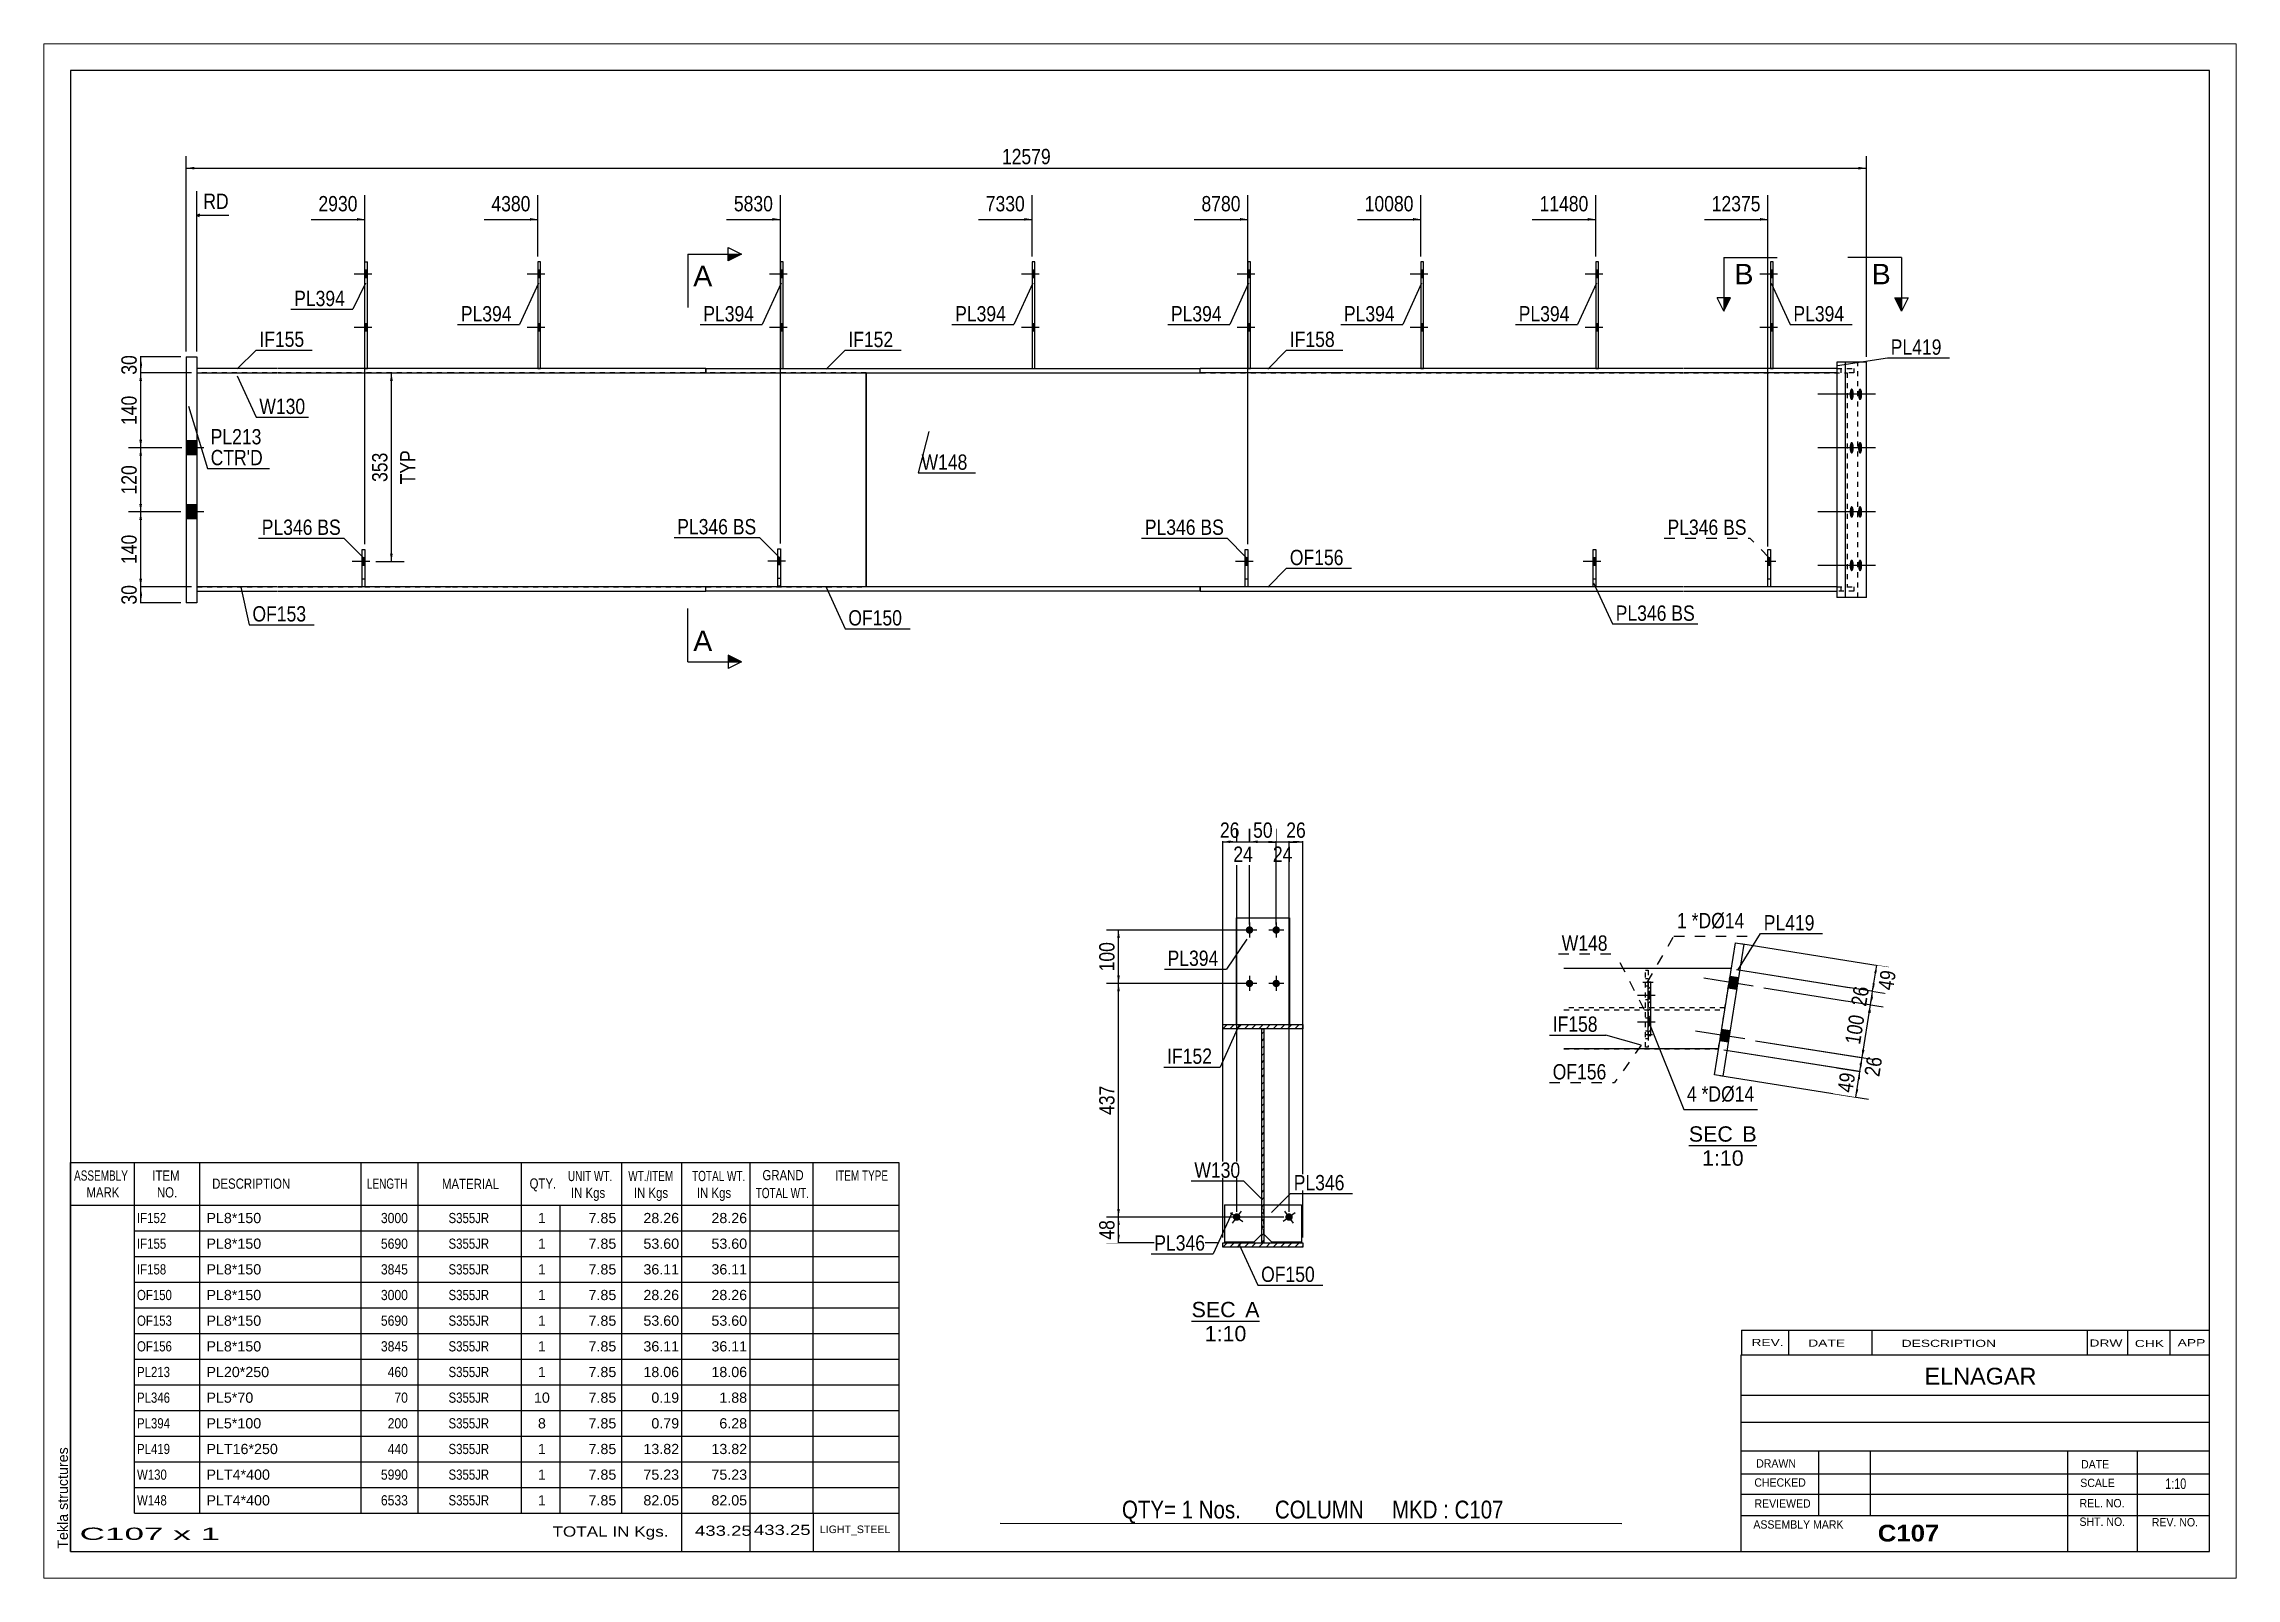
# Paper-space layout 'Layout1' of a CAD drawing. Header units: millimetres. Extents: x 0 to 410, y 0 to 287.
# The model-space entities are those that its viewports show. They can reach past a viewport. Long polylines and large blocks are cut down to what shows.
import ezdxf

# ---------------------------------------------------------------- set-up
doc = ezdxf.new("R2010")
doc.units = ezdxf.units.MM
doc.linetypes.add('DXK_LINE_DOT1', pattern=[1.8814, 0.9407, -0.9407])
doc.linetypes.add('DXK_LINE_DOT2', pattern=[3.9198, 1.9599, -1.9599])
doc.layers.add('Viewport layer', color=7, linetype='Continuous', plot=False)
doc.styles.add('Arial', font='ARIAL.TTF', dxfattribs={"height": 0.2})
doc.styles.add('Arial Bold', font='ARIALBD.TTF', dxfattribs={"height": 0.2})
doc.styles.add('Arial Narrow', font='ARIALN.TTF', dxfattribs={"height": 0.2})

# ---------------------------------------------------------------- blocks, each defined once
blk = doc.blocks.new('Unknown-624482528-1210')
at = {"color": 5, "linetype": 'Continuous'}
for p, q in [((76.86, 96.56), (-323.14, 96.56)), ((-323.14, 96.56), (-323.14, -180.44)), ((76.86, -180.44), (76.86, 96.56)), ((-323.14, -180.44), (76.86, -180.44))]:
    blk.add_line(p, q, dxfattribs=at)
at = {"color": 174, "linetype": 'Continuous', "style": 'Arial'}
blk.add_text('Tekla structures', height=1.9102, rotation=90, dxfattribs=at).set_placement((-323.64, -179.94))
blk = doc.blocks.new('Unknown-624482528-12 - 1902')
at = {"color": 1, "linetype": 'Continuous'}
blk.add_line((-113.49, -137.38), (-100.81, -137.38), dxfattribs=at)
at = {"color": 0, "linetype": 'Continuous'}
blk.add_wipeout([(-105.27, -136.63), (-105.27, -133.63), (-113.49, -133.63), (-113.49, -136.63)], dxfattribs=at)
blk.add_wipeout([(-100.81, -136.63), (-100.81, -133.63), (-103.47, -133.63), (-103.47, -136.63)], dxfattribs=at)
blk.add_wipeout([(-103.26, -141.13), (-103.26, -138.13), (-111.04, -138.13), (-111.04, -141.13)], dxfattribs=at)
at = {"color": 136, "linetype": 'Continuous', "style": 'Arial'}
for s, height, p in [('SEC', 2.865, (-113.49, -136.63)), ('A', 2.87, (-103.47, -136.63)), ('1:10', 2.865, (-111.04, -141.13))]:
    blk.add_text(s, height=height, dxfattribs=at).set_placement(p)
blk = doc.blocks.new('Unknown-624482528-13 - 2123')
at = {"color": 1, "linetype": 'Continuous'}
blk.add_line((-20.5, -104.54), (-7.81, -104.54), dxfattribs=at)
at = {"color": 0, "linetype": 'Continuous'}
blk.add_wipeout([(-12.28, -103.79), (-12.28, -100.79), (-20.5, -100.79), (-20.5, -103.79)], dxfattribs=at)
blk.add_wipeout([(-7.81, -103.79), (-7.81, -100.79), (-10.48, -100.79), (-10.48, -103.79)], dxfattribs=at)
blk.add_wipeout([(-10.26, -108.29), (-10.26, -105.29), (-18.04, -105.29), (-18.04, -108.29)], dxfattribs=at)
at = {"color": 136, "linetype": 'Continuous', "style": 'Arial'}
for s, height, p in [('SEC', 2.865, (-20.5, -103.79)), ('B', 2.87, (-10.48, -103.79)), ('1:10', 2.865, (-18.04, -108.29))]:
    blk.add_text(s, height=height, dxfattribs=at).set_placement(p)
blk = doc.blocks.new('Bolt-624482528-1271 - 1262')
at = {"linetype": 'Continuous'}
blk.add_hatch(color=3, dxfattribs=at).paths.add_polyline_path([(-190.4, 4.1), (-190.4, 5.5), (-190.9, 5.5), (-190.9, 4.1)])
at = {"color": 3, "linetype": 'Continuous'}
for p, q in [((-189.45, 4.8), (-192.75, 4.8)), ((-190.4, 5.5), (-190.9, 5.5)), ((-190.4, 4.1), (-190.9, 4.1))]:
    blk.add_line(p, q, dxfattribs=at)
blk = doc.blocks.new('Part-624482528-1328 - 1262')
at = {"color": 2, "linetype": 'Continuous'}
for p, q in [((-70.1, 60.8), (-70.6, 60.8)), ((-70.6, 60.8), (-70.6, 40.8)), ((-70.1, 40.8), (-70.1, 60.8))]:
    blk.add_line(p, q, dxfattribs=at)
at = {"color": 7, "linetype": 'DXK_LINE_DOT1'}
blk.add_line((-70.6, 40.8), (-70.1, 40.8), dxfattribs=at)
blk = doc.blocks.new('Part-624482528-1450 - 1262')
at = {"color": 2, "linetype": 'Continuous'}
for p, q in [((-86.65, 0), (-111.9, 0)), ((-111.9, 0), (-111.9, -0.8)), ((-54.3, 0), (-86.55, 0)), ((-21.6, 0), (-54.2, 0)), ((7.2, 0), (-21.5, 0)), ((-111.9, -0.8), (-86.65, -0.8)), ((-86.55, -0.8), (-54.3, -0.8)), ((-54.2, -0.8), (-21.6, -0.8)), ((-21.5, -0.8), (7.2, -0.8))]:
    blk.add_line(p, q, dxfattribs=at)
at = {"color": 7, "linetype": 'DXK_LINE_DOT1'}
for p, q in [((7.2, 0), (10.36, 0)), ((7.98, -0.8), (7.98, 0)), ((10.36, 0), (10.36, -0.8)), ((10.36, -0.8), (7.2, -0.8))]:
    blk.add_line(p, q, dxfattribs=at)
blk = doc.blocks.new('Bolt-624482528-1265 - 1262')
at = {"linetype": 'Continuous'}
for points in [[(-4.7, 57.8), (-4.7, 59.2), (-5.2, 59.2), (-5.2, 57.8)], [(-4.7, 57.8), (-4.7, 59.2), (-5.2, 59.2), (-5.2, 57.8)], [(-4.7, 47.8), (-4.7, 49.2), (-5.2, 49.2), (-5.2, 47.8)], [(-4.7, 47.8), (-4.7, 49.2), (-5.2, 49.2), (-5.2, 47.8)]]:
    blk.add_hatch(color=3, dxfattribs=at).paths.add_polyline_path(points)
at = {"color": 3, "linetype": 'Continuous'}
for p, q in [((-3.9, 58.5), (-7.2, 58.5)), ((-3.9, 58.5), (-7.2, 58.5)), ((-4.7, 59.2), (-5.2, 59.2)), ((-4.7, 59.2), (-5.2, 59.2)), ((-4.7, 57.8), (-5.2, 57.8)), ((-4.7, 57.8), (-5.2, 57.8)), ((-3.9, 48.5), (-7.2, 48.5)), ((-3.9, 48.5), (-7.2, 48.5)), ((-4.7, 49.2), (-5.2, 49.2)), ((-4.7, 49.2), (-5.2, 49.2)), ((-4.7, 47.8), (-5.2, 47.8)), ((-4.7, 47.8), (-5.2, 47.8))]:
    blk.add_line(p, q, dxfattribs=at)
blk = doc.blocks.new('Part-624482528-1395 - 1262')
at = {"color": 2, "linetype": 'Continuous'}
for p, q in [((12.71, 42), (7.2, 42)), ((7.2, 42), (7.2, -2)), ((8.78, -2), (8.78, 42)), ((12.71, -2), (12.71, 42)), ((12.71, -2), (7.2, -2))]:
    blk.add_line(p, q, dxfattribs=at)
at = {"color": 7, "linetype": 'DXK_LINE_DOT1'}
blk.add_line((11.13, -2), (11.13, 42), dxfattribs=at)
blk = doc.blocks.new('Bolt-624482528-1268 - 1262')
at = {"linetype": 'Continuous'}
for points in [[(-102.45, 57.8), (-102.45, 59.2), (-102.95, 59.2), (-102.95, 57.8)], [(-102.45, 57.8), (-102.45, 59.2), (-102.95, 59.2), (-102.95, 57.8)], [(-102.45, 47.8), (-102.45, 49.2), (-102.95, 49.2), (-102.95, 47.8)], [(-102.45, 47.8), (-102.45, 49.2), (-102.95, 49.2), (-102.95, 47.8)]]:
    blk.add_hatch(color=3, dxfattribs=at).paths.add_polyline_path(points)
at = {"color": 3, "linetype": 'Continuous'}
for p, q in [((-101.65, 58.5), (-104.95, 58.5)), ((-101.65, 58.5), (-104.95, 58.5)), ((-102.45, 59.2), (-102.95, 59.2)), ((-102.45, 59.2), (-102.95, 59.2)), ((-102.45, 57.8), (-102.95, 57.8)), ((-102.45, 57.8), (-102.95, 57.8)), ((-101.65, 48.5), (-104.95, 48.5)), ((-101.65, 48.5), (-104.95, 48.5)), ((-102.45, 49.2), (-102.95, 49.2)), ((-102.45, 49.2), (-102.95, 49.2)), ((-102.45, 47.8), (-102.95, 47.8)), ((-102.45, 47.8), (-102.95, 47.8))]:
    blk.add_line(p, q, dxfattribs=at)
blk = doc.blocks.new('Bolt-624482528-1518 - 1262')
at = {"linetype": 'Continuous'}
for points in [[(9.57, 36), (9.58, 36.23), (9.61, 36.45), (9.65, 36.65), (9.7, 36.82), (9.77, 36.95), (9.84, 37.05), (9.92, 37.09), (10, 37.09), (10.08, 37.05), (10.16, 36.95), (10.22, 36.82), (10.28, 36.65), (10.32, 36.45), (10.34, 36.23), (10.35, 36), (10.34, 35.77), (10.32, 35.55), (10.28, 35.35), (10.22, 35.18), (10.16, 35.05), (10.08, 34.95), (10, 34.91), (9.92, 34.91), (9.84, 34.95), (9.77, 35.05), (9.7, 35.18), (9.65, 35.35), (9.61, 35.55), (9.58, 35.77)], [(11.14, 36), (11.15, 36.23), (11.18, 36.45), (11.22, 36.65), (11.27, 36.82), (11.34, 36.95), (11.41, 37.05), (11.49, 37.09), (11.57, 37.09), (11.65, 37.05), (11.73, 36.95), (11.79, 36.82), (11.85, 36.65), (11.89, 36.45), (11.91, 36.23), (11.92, 36), (11.91, 35.77), (11.89, 35.55), (11.85, 35.35), (11.79, 35.18), (11.73, 35.05), (11.65, 34.95), (11.57, 34.91), (11.49, 34.91), (11.41, 34.95), (11.34, 35.05), (11.27, 35.18), (11.22, 35.35), (11.18, 35.55), (11.15, 35.77)], [(9.57, 26), (9.58, 26.23), (9.61, 26.45), (9.65, 26.65), (9.7, 26.82), (9.77, 26.95), (9.84, 27.05), (9.92, 27.09), (10, 27.09), (10.08, 27.05), (10.16, 26.95), (10.22, 26.82), (10.28, 26.65), (10.32, 26.45), (10.34, 26.23), (10.35, 26), (10.34, 25.77), (10.32, 25.55), (10.28, 25.35), (10.22, 25.18), (10.16, 25.05), (10.08, 24.95), (10, 24.91), (9.92, 24.91), (9.84, 24.95), (9.77, 25.05), (9.7, 25.18), (9.65, 25.35), (9.61, 25.55), (9.58, 25.77)], [(11.14, 26), (11.15, 26.23), (11.18, 26.45), (11.22, 26.65), (11.27, 26.82), (11.34, 26.95), (11.41, 27.05), (11.49, 27.09), (11.57, 27.09), (11.65, 27.05), (11.73, 26.95), (11.79, 26.82), (11.85, 26.65), (11.89, 26.45), (11.91, 26.23), (11.92, 26), (11.91, 25.77), (11.89, 25.55), (11.85, 25.35), (11.79, 25.18), (11.73, 25.05), (11.65, 24.95), (11.57, 24.91), (11.49, 24.91), (11.41, 24.95), (11.34, 25.05), (11.27, 25.18), (11.22, 25.35), (11.18, 25.55), (11.15, 25.77)], [(9.57, 14), (9.58, 14.23), (9.61, 14.45), (9.65, 14.65), (9.7, 14.82), (9.77, 14.95), (9.84, 15.05), (9.92, 15.09), (10, 15.09), (10.08, 15.05), (10.16, 14.95), (10.22, 14.82), (10.28, 14.65), (10.32, 14.45), (10.34, 14.23), (10.35, 14), (10.34, 13.77), (10.32, 13.55), (10.28, 13.35), (10.22, 13.18), (10.16, 13.05), (10.08, 12.95), (10, 12.91), (9.92, 12.91), (9.84, 12.95), (9.77, 13.05), (9.7, 13.18), (9.65, 13.35), (9.61, 13.55), (9.58, 13.77)], [(11.14, 14), (11.15, 14.23), (11.18, 14.45), (11.22, 14.65), (11.27, 14.82), (11.34, 14.95), (11.41, 15.05), (11.49, 15.09), (11.57, 15.09), (11.65, 15.05), (11.73, 14.95), (11.79, 14.82), (11.85, 14.65), (11.89, 14.45), (11.91, 14.23), (11.92, 14), (11.91, 13.77), (11.89, 13.55), (11.85, 13.35), (11.79, 13.18), (11.73, 13.05), (11.65, 12.95), (11.57, 12.91), (11.49, 12.91), (11.41, 12.95), (11.34, 13.05), (11.27, 13.18), (11.22, 13.35), (11.18, 13.55), (11.15, 13.77)], [(9.57, 4), (9.58, 4.23), (9.61, 4.45), (9.65, 4.65), (9.7, 4.82), (9.77, 4.95), (9.84, 5.05), (9.92, 5.09), (10, 5.09), (10.08, 5.05), (10.16, 4.95), (10.22, 4.82), (10.28, 4.65), (10.32, 4.45), (10.34, 4.23), (10.35, 4), (10.34, 3.77), (10.32, 3.55), (10.28, 3.35), (10.22, 3.18), (10.16, 3.05), (10.08, 2.95), (10, 2.91), (9.92, 2.91), (9.84, 2.95), (9.77, 3.05), (9.7, 3.18), (9.65, 3.35), (9.61, 3.55), (9.58, 3.77)], [(11.14, 4), (11.15, 4.23), (11.18, 4.45), (11.22, 4.65), (11.27, 4.82), (11.34, 4.95), (11.41, 5.05), (11.49, 5.09), (11.57, 5.09), (11.65, 5.05), (11.73, 4.95), (11.79, 4.82), (11.85, 4.65), (11.89, 4.45), (11.91, 4.23), (11.92, 4), (11.91, 3.77), (11.89, 3.55), (11.85, 3.35), (11.79, 3.18), (11.73, 3.05), (11.65, 2.95), (11.57, 2.91), (11.49, 2.91), (11.41, 2.95), (11.34, 3.05), (11.27, 3.18), (11.22, 3.35), (11.18, 3.55), (11.15, 3.77)]]:
    blk.add_hatch(color=3, dxfattribs=at).paths.add_polyline_path(points)
at = {"color": 3, "linetype": 'Continuous'}
for p, q in [((12.87, 36), (3.64, 36)), ((14.44, 36), (5.21, 36)), ((12.87, 26), (3.64, 26)), ((14.44, 26), (5.21, 26)), ((12.87, 14), (3.64, 14)), ((14.44, 14), (5.21, 14)), ((12.87, 4), (3.64, 4)), ((14.44, 4), (5.21, 4))]:
    blk.add_line(p, q, dxfattribs=at)
blk = doc.blocks.new('Bolt-624482528-1269 - 1262')
at = {"linetype": 'Continuous'}
for points in [[(-142.8, 57.8), (-142.8, 59.2), (-143.3, 59.2), (-143.3, 57.8)], [(-142.8, 57.8), (-142.8, 59.2), (-143.3, 59.2), (-143.3, 57.8)], [(-142.8, 47.8), (-142.8, 49.2), (-143.3, 49.2), (-143.3, 47.8)], [(-142.8, 47.8), (-142.8, 49.2), (-143.3, 49.2), (-143.3, 47.8)]]:
    blk.add_hatch(color=3, dxfattribs=at).paths.add_polyline_path(points)
at = {"color": 3, "linetype": 'Continuous'}
for p, q in [((-142, 58.5), (-145.3, 58.5)), ((-142, 58.5), (-145.3, 58.5)), ((-142.8, 59.2), (-143.3, 59.2)), ((-142.8, 59.2), (-143.3, 59.2)), ((-142.8, 57.8), (-143.3, 57.8)), ((-142.8, 57.8), (-143.3, 57.8)), ((-142, 48.5), (-145.3, 48.5)), ((-142, 48.5), (-145.3, 48.5)), ((-142.8, 49.2), (-143.3, 49.2)), ((-142.8, 49.2), (-143.3, 49.2)), ((-142.8, 47.8), (-143.3, 47.8)), ((-142.8, 47.8), (-143.3, 47.8))]:
    blk.add_line(p, q, dxfattribs=at)
blk = doc.blocks.new('Bolt-624482528-1270 - 1262')
at = {"color": 3, "linetype": 'DXK_LINE_DOT2'}
for p, q in [((-189.45, 4.8), (-192.75, 4.8)), ((-190.4, 5.5), (-190.9, 5.5)), ((-190.4, 4.1), (-190.9, 4.1))]:
    blk.add_line(p, q, dxfattribs=at)
blk = doc.blocks.new('Part-624482528-1648 - 1262')
at = {"color": 7, "linetype": 'DXK_LINE_DOT1'}
for p, q in [((-103.45, 0), (-103.45, 7)), ((-103.45, 7), (-102.95, 7)), ((-102.95, 7), (-102.95, 0)), ((-103.45, 1.5), (-102.95, 1.5))]:
    blk.add_line(p, q, dxfattribs=at)
blk = doc.blocks.new('Part-624482528-1304 - 1262')
at = {"color": 2, "linetype": 'Continuous'}
for p, q in [((-189.9, 60.8), (-190.4, 60.8)), ((-190.4, 60.8), (-190.4, 40.8)), ((-189.9, 40.8), (-189.9, 60.8))]:
    blk.add_line(p, q, dxfattribs=at)
at = {"color": 7, "linetype": 'DXK_LINE_DOT1'}
blk.add_line((-190.4, 40.8), (-189.9, 40.8), dxfattribs=at)
blk = doc.blocks.new('Part-624482528-1544 - 1262')
at = {"color": 7, "linetype": 'DXK_LINE_DOT1'}
for p, q in [((-190.9, 0.1), (-190.9, 7.1)), ((-190.9, 7.1), (-190.4, 7.1)), ((-190.4, 7.1), (-190.4, 0.1)), ((-190.4, 0.1), (-190.9, 0.1))]:
    blk.add_line(p, q, dxfattribs=at)
blk = doc.blocks.new('Bolt-624482528-1305 - 1262')
at = {"linetype": 'Continuous'}
for points in [[(-189.9, 57.8), (-189.9, 59.2), (-190.4, 59.2), (-190.4, 57.8)], [(-189.9, 57.8), (-189.9, 59.2), (-190.4, 59.2), (-190.4, 57.8)], [(-189.9, 47.8), (-189.9, 49.2), (-190.4, 49.2), (-190.4, 47.8)], [(-189.9, 47.8), (-189.9, 49.2), (-190.4, 49.2), (-190.4, 47.8)]]:
    blk.add_hatch(color=3, dxfattribs=at).paths.add_polyline_path(points)
at = {"color": 3, "linetype": 'Continuous'}
for p, q in [((-189.1, 58.5), (-192.4, 58.5)), ((-189.1, 58.5), (-192.4, 58.5)), ((-189.9, 59.2), (-190.4, 59.2)), ((-189.9, 59.2), (-190.4, 59.2)), ((-189.9, 57.8), (-190.4, 57.8)), ((-189.9, 57.8), (-190.4, 57.8)), ((-189.1, 48.5), (-192.4, 48.5)), ((-189.1, 48.5), (-192.4, 48.5)), ((-189.9, 49.2), (-190.4, 49.2)), ((-189.9, 49.2), (-190.4, 49.2)), ((-189.9, 47.8), (-190.4, 47.8)), ((-189.9, 47.8), (-190.4, 47.8))]:
    blk.add_line(p, q, dxfattribs=at)
blk = doc.blocks.new('Part-624482528-1315 - 1262')
at = {"color": 2, "linetype": 'Continuous'}
for p, q in [((-268.1, 40.8), (-268.1, 60.8)), ((-268.1, 60.8), (-267.6, 60.8)), ((-267.6, 40.8), (-267.6, 60.8))]:
    blk.add_line(p, q, dxfattribs=at)
at = {"color": 7, "linetype": 'DXK_LINE_DOT1'}
blk.add_line((-268.1, 40.8), (-267.6, 40.8), dxfattribs=at)
blk = doc.blocks.new('Part-624482528-1653 - 1262')
at = {"color": 2, "linetype": 'Continuous'}
for p, q in [((-103.45, 0), (-103.45, 7)), ((-103.45, 7), (-102.95, 7)), ((-102.95, 7), (-102.95, 0))]:
    blk.add_line(p, q, dxfattribs=at)
blk = doc.blocks.new('Bolt-624482528-1316 - 1262')
at = {"linetype": 'Continuous'}
for points in [[(-267.6, 57.8), (-267.6, 59.2), (-268.1, 59.2), (-268.1, 57.8)], [(-267.6, 57.8), (-267.6, 59.2), (-268.1, 59.2), (-268.1, 57.8)], [(-267.6, 47.8), (-267.6, 49.2), (-268.1, 49.2), (-268.1, 47.8)], [(-267.6, 47.8), (-267.6, 49.2), (-268.1, 49.2), (-268.1, 47.8)]]:
    blk.add_hatch(color=3, dxfattribs=at).paths.add_polyline_path(points)
at = {"color": 3, "linetype": 'Continuous'}
for p, q in [((-266.8, 58.5), (-270.1, 58.5)), ((-266.8, 58.5), (-270.1, 58.5)), ((-267.6, 59.2), (-268.1, 59.2)), ((-267.6, 59.2), (-268.1, 59.2)), ((-267.6, 57.8), (-268.1, 57.8)), ((-267.6, 57.8), (-268.1, 57.8)), ((-266.8, 48.5), (-270.1, 48.5)), ((-266.8, 48.5), (-270.1, 48.5)), ((-267.6, 49.2), (-268.1, 49.2)), ((-267.6, 49.2), (-268.1, 49.2)), ((-267.6, 47.8), (-268.1, 47.8)), ((-267.6, 47.8), (-268.1, 47.8))]:
    blk.add_line(p, q, dxfattribs=at)
blk = doc.blocks.new('Bolt-624482528-1317 - 1262')
at = {"linetype": 'Continuous'}
blk.add_hatch(color=3, dxfattribs=at).paths.add_polyline_path([(-268.1, 4), (-268.1, 5.4), (-268.6, 5.4), (-268.6, 4)])
at = {"color": 3, "linetype": 'Continuous'}
for p, q in [((-267.15, 4.7), (-270.45, 4.7)), ((-268.1, 5.4), (-268.6, 5.4)), ((-268.1, 4), (-268.6, 4))]:
    blk.add_line(p, q, dxfattribs=at)
blk = doc.blocks.new('Bolt-624482528-1318 - 1262')
at = {"color": 3, "linetype": 'DXK_LINE_DOT2'}
for p, q in [((-267.15, 4.7), (-270.45, 4.7)), ((-268.1, 5.4), (-268.6, 5.4)), ((-268.1, 4), (-268.6, 4))]:
    blk.add_line(p, q, dxfattribs=at)
blk = doc.blocks.new('Bolt-624482528-1654 - 1262')
at = {"linetype": 'Continuous'}
blk.add_hatch(color=3, dxfattribs=at).paths.add_polyline_path([(-102.95, 4), (-102.95, 5.4), (-103.45, 5.4), (-103.45, 4)])
at = {"color": 3, "linetype": 'Continuous'}
for p, q in [((-102, 4.7), (-105.3, 4.7)), ((-102.95, 5.4), (-103.45, 5.4)), ((-102.95, 4), (-103.45, 4))]:
    blk.add_line(p, q, dxfattribs=at)
blk = doc.blocks.new('Part-624482528-1516 - 1262')
at = {"color": 2, "linetype": 'Continuous'}
for p, q in [((-86.65, 40.8), (-111.9, 40.8)), ((-111.9, 40), (-111.9, 40.8)), ((-86.65, 40), (-111.9, 40)), ((-54.3, 40.8), (-86.55, 40.8)), ((-54.3, 40), (-86.55, 40)), ((-21.6, 40.8), (-54.2, 40.8)), ((-21.6, 40), (-54.2, 40)), ((7.2, 40.8), (-21.5, 40.8)), ((7.2, 40), (-21.5, 40))]:
    blk.add_line(p, q, dxfattribs=at)
at = {"color": 7, "linetype": 'DXK_LINE_DOT1'}
for p, q in [((7.2, 40.8), (10.36, 40.8)), ((7.98, 40), (7.98, 40.8)), ((10.36, 40), (9.14, 40)), ((10.36, 40.8), (10.36, 40))]:
    blk.add_line(p, q, dxfattribs=at)
blk = doc.blocks.new('Bolt-624482528-1329 - 1262')
at = {"linetype": 'Continuous'}
for points in [[(-70.1, 57.8), (-70.1, 59.2), (-70.6, 59.2), (-70.6, 57.8)], [(-70.1, 57.8), (-70.1, 59.2), (-70.6, 59.2), (-70.6, 57.8)], [(-70.1, 47.8), (-70.1, 49.2), (-70.6, 49.2), (-70.6, 47.8)], [(-70.1, 47.8), (-70.1, 49.2), (-70.6, 49.2), (-70.6, 47.8)]]:
    blk.add_hatch(color=3, dxfattribs=at).paths.add_polyline_path(points)
at = {"color": 3, "linetype": 'Continuous'}
for p, q in [((-69.3, 58.5), (-72.6, 58.5)), ((-69.3, 58.5), (-72.6, 58.5)), ((-70.1, 59.2), (-70.6, 59.2)), ((-70.1, 59.2), (-70.6, 59.2)), ((-70.1, 57.8), (-70.6, 57.8)), ((-70.1, 57.8), (-70.6, 57.8)), ((-69.3, 48.5), (-72.6, 48.5)), ((-69.3, 48.5), (-72.6, 48.5)), ((-70.1, 49.2), (-70.6, 49.2)), ((-70.1, 49.2), (-70.6, 49.2)), ((-70.1, 47.8), (-70.6, 47.8)), ((-70.1, 47.8), (-70.6, 47.8))]:
    blk.add_line(p, q, dxfattribs=at)
blk = doc.blocks.new('Part-624482528-1351 - 1262')
at = {"color": 2, "linetype": 'Continuous'}
for p, q in [((-268.6, 0), (-268.6, 7)), ((-268.6, 7), (-268.1, 7)), ((-268.1, 7), (-268.1, 0))]:
    blk.add_line(p, q, dxfattribs=at)
at = {"color": 7, "linetype": 'DXK_LINE_DOT1'}
for p, q in [((-268.6, 1.5), (-268.1, 1.5)), ((-268.1, 0), (-268.6, 0))]:
    blk.add_line(p, q, dxfattribs=at)
blk = doc.blocks.new('Part-624482528-1373 - 1262')
at = {"color": 7, "linetype": 'DXK_LINE_DOT1'}
for p, q in [((-268.6, 0), (-268.6, 7)), ((-268.6, 7), (-268.1, 7)), ((-268.1, 7), (-268.1, 0))]:
    blk.add_line(p, q, dxfattribs=at)
blk = doc.blocks.new('Bolt-624482528-1642 - 1262')
at = {"linetype": 'Continuous'}
blk.add_hatch(color=3, dxfattribs=at).paths.add_polyline_path([(-5.2, 4), (-5.2, 5.4), (-5.7, 5.4), (-5.7, 4)])
at = {"color": 3, "linetype": 'Continuous'}
for p, q in [((-5.2, 5.4), (-5.7, 5.4)), ((-4.4, 4.7), (-5.7, 4.7)), ((-5.2, 4), (-5.7, 4))]:
    blk.add_line(p, q, dxfattribs=at)
blk = doc.blocks.new('Part-624482528-1417 - 1262')
at = {"color": 2, "linetype": 'Continuous'}
for p, q in [((-204.35, -0.8), (-204.35, 0)), ((-159.35, 0), (-204.35, 0)), ((-127, 0), (-159.25, 0)), ((-111.9, 0), (-126.9, 0)), ((-111.9, -0.8), (-111.9, 0)), ((-159.35, -0.8), (-204.35, -0.8)), ((-127, -0.8), (-159.25, -0.8)), ((-111.9, -0.8), (-126.9, -0.8))]:
    blk.add_line(p, q, dxfattribs=at)
blk = doc.blocks.new('Bolt-624482528-5598 - 1262')
at = {"linetype": 'Continuous'}
for points in [[(-37.4, 57.8), (-37.4, 59.2), (-37.9, 59.2), (-37.9, 57.8)], [(-37.4, 57.8), (-37.4, 59.2), (-37.9, 59.2), (-37.9, 57.8)], [(-37.4, 47.8), (-37.4, 49.2), (-37.9, 49.2), (-37.9, 47.8)], [(-37.4, 47.8), (-37.4, 49.2), (-37.9, 49.2), (-37.9, 47.8)]]:
    blk.add_hatch(color=3, dxfattribs=at).paths.add_polyline_path(points)
at = {"color": 3, "linetype": 'Continuous'}
for p, q in [((-36.6, 58.5), (-39.9, 58.5)), ((-36.6, 58.5), (-39.9, 58.5)), ((-37.4, 59.2), (-37.9, 59.2)), ((-37.4, 59.2), (-37.9, 59.2)), ((-37.4, 57.8), (-37.9, 57.8)), ((-37.4, 57.8), (-37.9, 57.8)), ((-36.6, 48.5), (-39.9, 48.5)), ((-36.6, 48.5), (-39.9, 48.5)), ((-37.4, 49.2), (-37.9, 49.2)), ((-37.4, 49.2), (-37.9, 49.2)), ((-37.4, 47.8), (-37.9, 47.8)), ((-37.4, 47.8), (-37.9, 47.8))]:
    blk.add_line(p, q, dxfattribs=at)
blk = doc.blocks.new('Part-624482528-1539 - 1262')
at = {"color": 2, "linetype": 'Continuous'}
for p, q in [((-190.9, 0.1), (-190.9, 7.1)), ((-190.9, 7.1), (-190.4, 7.1)), ((-190.4, 7.1), (-190.4, 0.1)), ((-190.4, 0.1), (-190.9, 0.1))]:
    blk.add_line(p, q, dxfattribs=at)
at = {"color": 7, "linetype": 'DXK_LINE_DOT1'}
blk.add_line((-190.9, 1.6), (-190.4, 1.6), dxfattribs=at)
blk = doc.blocks.new('Bolt-624482528-1624 - 1262')
at = {"linetype": 'Continuous'}
for points in [[(-235.25, 57.8), (-235.25, 59.2), (-235.75, 59.2), (-235.75, 57.8)], [(-235.25, 57.8), (-235.25, 59.2), (-235.75, 59.2), (-235.75, 57.8)], [(-235.25, 47.8), (-235.25, 49.2), (-235.75, 49.2), (-235.75, 47.8)], [(-235.25, 47.8), (-235.25, 49.2), (-235.75, 49.2), (-235.75, 47.8)]]:
    blk.add_hatch(color=3, dxfattribs=at).paths.add_polyline_path(points)
at = {"color": 3, "linetype": 'Continuous'}
for p, q in [((-234.45, 58.5), (-237.75, 58.5)), ((-234.45, 58.5), (-237.75, 58.5)), ((-235.25, 59.2), (-235.75, 59.2)), ((-235.25, 59.2), (-235.75, 59.2)), ((-235.25, 57.8), (-235.75, 57.8)), ((-235.25, 57.8), (-235.75, 57.8)), ((-234.45, 48.5), (-237.75, 48.5)), ((-234.45, 48.5), (-237.75, 48.5)), ((-235.25, 49.2), (-235.75, 49.2)), ((-235.25, 49.2), (-235.75, 49.2)), ((-235.25, 47.8), (-235.75, 47.8)), ((-235.25, 47.8), (-235.75, 47.8))]:
    blk.add_line(p, q, dxfattribs=at)
blk = doc.blocks.new('Part-624482528-1449 - 1262')
at = {"color": 2, "linetype": 'Continuous'}
for p, q in [((-284.5, 0), (-299.5, 0)), ((-251.8, 0), (-284.4, 0)), ((-219.45, 0), (-251.7, 0)), ((-204.35, 0), (-219.35, 0)), ((-204.35, -0.8), (-204.35, 0)), ((-299.5, -0.8), (-284.5, -0.8)), ((-284.4, -0.8), (-251.8, -0.8)), ((-251.7, -0.8), (-219.45, -0.8)), ((-219.35, -0.8), (-204.35, -0.8))]:
    blk.add_line(p, q, dxfattribs=at)
at = {"color": 7, "linetype": 'DXK_LINE_DOT1'}
blk.add_line((-299.5, 0), (-299.5, -0.8), dxfattribs=at)
blk = doc.blocks.new('Part-624482528-1613 - 1262')
at = {"color": 2, "linetype": 'Continuous'}
for p, q in [((-204.35, 40.8), (-159.35, 40.8)), ((-204.35, 40.8), (-204.35, 40)), ((-204.35, 40), (-159.35, 40)), ((-159.25, 40.8), (-127, 40.8)), ((-159.25, 40), (-127, 40)), ((-126.9, 40.8), (-111.9, 40.8)), ((-126.9, 40), (-111.9, 40)), ((-111.9, 40), (-111.9, 40.8))]:
    blk.add_line(p, q, dxfattribs=at)
blk = doc.blocks.new('Part-624482528-1549 - 1262')
at = {"color": 2, "linetype": 'Continuous'}
for p, q in [((-142.8, 60.8), (-143.3, 60.8)), ((-143.3, 60.8), (-143.3, 40.8)), ((-142.8, 40.8), (-142.8, 60.8))]:
    blk.add_line(p, q, dxfattribs=at)
at = {"color": 7, "linetype": 'DXK_LINE_DOT1'}
blk.add_line((-143.3, 40.8), (-142.8, 40.8), dxfattribs=at)
blk = doc.blocks.new('Part-624482528-1472 - 1262')
at = {"color": 2, "linetype": 'Continuous'}
blk.add_line((-174.35, 0), (-174.35, 40), dxfattribs=at)
at = {"color": 7, "linetype": 'DXK_LINE_DOT1'}
for p, q in [((-174.35, 40), (-159.35, 40)), ((-159.25, 40), (-127, 40)), ((-126.9, 40), (-86.65, 40)), ((-86.55, 40), (-54.3, 40)), ((-54.2, 40), (-21.6, 40)), ((-21.5, 40), (9.14, 40)), ((9.14, 40), (9.14, 0)), ((-159.35, 0), (-174.35, 0)), ((-127, 0), (-159.25, 0)), ((-86.65, 0), (-126.9, 0)), ((-54.3, 0), (-86.55, 0)), ((-21.6, 0), (-54.2, 0)), ((7.2, 0), (-21.5, 0))]:
    blk.add_line(p, q, dxfattribs=at)
blk = doc.blocks.new('Part-624482528-1623 - 1262')
at = {"color": 2, "linetype": 'Continuous'}
for p, q in [((-235.25, 60.8), (-235.75, 60.8)), ((-235.75, 60.8), (-235.75, 40.8)), ((-235.25, 40.8), (-235.25, 60.8))]:
    blk.add_line(p, q, dxfattribs=at)
at = {"color": 7, "linetype": 'DXK_LINE_DOT1'}
blk.add_line((-235.75, 40.8), (-235.25, 40.8), dxfattribs=at)
blk = doc.blocks.new('Part-624482528-1494 - 1262')
at = {"color": 2, "linetype": 'Continuous'}
for p, q in [((-284.5, 40.8), (-299.5, 40.8)), ((-299.5, 40), (-284.5, 40)), ((-251.8, 40.8), (-284.4, 40.8)), ((-284.4, 40), (-251.8, 40)), ((-219.45, 40.8), (-251.7, 40.8)), ((-251.7, 40), (-219.45, 40)), ((-204.35, 40.8), (-219.35, 40.8)), ((-219.35, 40), (-204.35, 40)), ((-204.35, 40), (-204.35, 40.8))]:
    blk.add_line(p, q, dxfattribs=at)
at = {"color": 7, "linetype": 'DXK_LINE_DOT1'}
blk.add_line((-299.5, 40.8), (-299.5, 40), dxfattribs=at)
blk = doc.blocks.new('Bolt-624482528-1517 - 1262')
at = {"linetype": 'Continuous'}
for points in [[(-299.5, 24.7), (-299.5, 27.3), (-301.5, 27.3), (-301.5, 24.7)], [(-299.5, 24.7), (-299.5, 27.3), (-301.5, 27.3), (-301.5, 24.7)], [(-299.5, 12.7), (-299.5, 15.3), (-301.5, 15.3), (-301.5, 12.7)], [(-299.5, 12.7), (-299.5, 15.3), (-301.5, 15.3), (-301.5, 12.7)]]:
    blk.add_hatch(color=3, dxfattribs=at).paths.add_polyline_path(points)
at = {"color": 3, "linetype": 'Continuous'}
for p, q in [((-299.5, 27.3), (-301.5, 27.3)), ((-299.5, 27.3), (-301.5, 27.3)), ((-298.2, 26), (-301.5, 26)), ((-298.2, 26), (-301.5, 26)), ((-299.5, 24.7), (-301.5, 24.7)), ((-299.5, 24.7), (-301.5, 24.7)), ((-299.5, 15.3), (-301.5, 15.3)), ((-299.5, 15.3), (-301.5, 15.3)), ((-298.2, 14), (-301.5, 14)), ((-298.2, 14), (-301.5, 14)), ((-299.5, 12.7), (-301.5, 12.7)), ((-299.5, 12.7), (-301.5, 12.7))]:
    blk.add_line(p, q, dxfattribs=at)
blk = doc.blocks.new('Part-624482528-1534 - 1262')
at = {"color": 7, "linetype": 'DXK_LINE_DOT1'}
for p, q in [((-284.5, 40), (-299.5, 40)), ((-299.5, 40), (-299.5, 0)), ((-251.8, 40), (-284.4, 40)), ((-219.45, 40), (-251.7, 40)), ((-174.35, 40), (-219.35, 40)), ((-299.5, 0), (-284.5, 0)), ((-284.4, 0), (-268.6, 0)), ((-268.1, 0), (-251.8, 0)), ((-251.7, 0), (-219.45, 0)), ((-219.35, 0), (-174.35, 0))]:
    blk.add_line(p, q, dxfattribs=at)
at = {"color": 2, "linetype": 'Continuous'}
blk.add_line((-174.35, 40), (-174.35, 0), dxfattribs=at)
blk = doc.blocks.new('Part-624482528-1554 - 1262')
at = {"color": 2, "linetype": 'Continuous'}
for p, q in [((-102.45, 60.8), (-102.95, 60.8)), ((-102.95, 60.8), (-102.95, 40.8)), ((-102.45, 40.8), (-102.45, 60.8))]:
    blk.add_line(p, q, dxfattribs=at)
at = {"color": 7, "linetype": 'DXK_LINE_DOT1'}
blk.add_line((-102.95, 40.8), (-102.45, 40.8), dxfattribs=at)
blk = doc.blocks.new('Part-624482528-1569 - 1262')
at = {"color": 2, "linetype": 'Continuous'}
for p, q in [((-4.7, 60.8), (-5.2, 60.8)), ((-5.2, 60.8), (-5.2, 40.8)), ((-4.7, 40.8), (-4.7, 60.8))]:
    blk.add_line(p, q, dxfattribs=at)
at = {"color": 7, "linetype": 'DXK_LINE_DOT1'}
blk.add_line((-5.2, 40.8), (-4.7, 40.8), dxfattribs=at)
blk = doc.blocks.new('Bolt-624482528-1655 - 1262')
at = {"color": 3, "linetype": 'DXK_LINE_DOT2'}
for p, q in [((-102, 4.7), (-105.3, 4.7)), ((-102.95, 5.4), (-103.45, 5.4)), ((-102.95, 4), (-103.45, 4))]:
    blk.add_line(p, q, dxfattribs=at)
blk = doc.blocks.new('Part-624482528-1591 - 1262')
at = {"color": 2, "linetype": 'Continuous'}
for p, q in [((-301.5, 43), (-299.5, 43)), ((-301.5, 43), (-301.5, -3)), ((-299.5, 43), (-299.5, -3)), ((-299.5, -3), (-301.5, -3))]:
    blk.add_line(p, q, dxfattribs=at)
blk = doc.blocks.new('Bolt-624482528-1643 - 1262')
at = {"color": 3, "linetype": 'DXK_LINE_DOT2'}
for p, q in [((-4.25, 4.7), (-7.55, 4.7)), ((-5.2, 5.4), (-5.7, 5.4)), ((-5.2, 4), (-5.7, 4))]:
    blk.add_line(p, q, dxfattribs=at)
blk = doc.blocks.new('Part-624482528-3115 - 1262')
at = {"color": 7, "linetype": 'DXK_LINE_DOT1'}
for p, q in [((-5.7, 0), (-5.7, 7)), ((-5.7, 7), (-5.2, 7)), ((-5.2, 7), (-5.2, 0)), ((-5.7, 1.5), (-5.2, 1.5))]:
    blk.add_line(p, q, dxfattribs=at)
blk = doc.blocks.new('Part-624482528-3118 - 1262')
at = {"color": 2, "linetype": 'Continuous'}
for p, q in [((-5.7, 0), (-5.7, 7)), ((-5.7, 7), (-5.2, 7)), ((-5.2, 7), (-5.2, 0))]:
    blk.add_line(p, q, dxfattribs=at)
blk = doc.blocks.new('Part-624482528-5591 - 1262')
at = {"color": 2, "linetype": 'Continuous'}
for p, q in [((-37.4, 60.8), (-37.9, 60.8)), ((-37.9, 60.8), (-37.9, 40.8)), ((-37.4, 40.8), (-37.4, 60.8))]:
    blk.add_line(p, q, dxfattribs=at)
at = {"color": 7, "linetype": 'DXK_LINE_DOT1'}
blk.add_line((-37.9, 40.8), (-37.4, 40.8), dxfattribs=at)
blk = doc.blocks.new('Part-624482528-5592 - 1262')
at = {"color": 7, "linetype": 'DXK_LINE_DOT1'}
for p, q in [((-38.4, 0), (-38.4, 7)), ((-38.4, 7), (-37.9, 7)), ((-37.9, 7), (-37.9, 0)), ((-38.4, 1.5), (-37.9, 1.5))]:
    blk.add_line(p, q, dxfattribs=at)
blk = doc.blocks.new('Part-624482528-5595 - 1262')
at = {"color": 2, "linetype": 'Continuous'}
for p, q in [((-38.4, 0), (-38.4, 7)), ((-38.4, 7), (-37.9, 7)), ((-37.9, 7), (-37.9, 0))]:
    blk.add_line(p, q, dxfattribs=at)
blk = doc.blocks.new('Bolt-624482528-5599 - 1262')
at = {"color": 3, "linetype": 'DXK_LINE_DOT2'}
for p, q in [((-36.95, 4.7), (-40.25, 4.7)), ((-37.9, 5.4), (-38.4, 5.4)), ((-37.9, 4), (-38.4, 4))]:
    blk.add_line(p, q, dxfattribs=at)
blk = doc.blocks.new('Bolt-624482528-5602 - 1262')
at = {"linetype": 'Continuous'}
blk.add_hatch(color=3, dxfattribs=at).paths.add_polyline_path([(-37.9, 4), (-37.9, 5.4), (-38.4, 5.4), (-38.4, 4)])
at = {"color": 3, "linetype": 'Continuous'}
for p, q in [((-36.95, 4.7), (-40.25, 4.7)), ((-37.9, 5.4), (-38.4, 5.4)), ((-37.9, 4), (-38.4, 4))]:
    blk.add_line(p, q, dxfattribs=at)
blk = doc.blocks.new('Bolt-624482528-1913 - 1902')
at = {"linetype": 'Continuous'}
for points in [[(-101.96, -64.2, -1), (-103.36, -64.2, -1)], [(-96.96, -64.2, -1), (-98.36, -64.2, -1)], [(-101.96, -74.2, -1), (-103.36, -74.2, -1)], [(-96.96, -74.2, -1), (-98.36, -74.2, -1)]]:
    blk.add_hatch(color=3, dxfattribs=at).paths.add_polyline_path(points)
at = {"color": 3, "linetype": 'Continuous'}
for p, q in [((-101.26, -64.2), (-104.06, -64.2)), ((-102.66, -62.8), (-102.66, -65.6)), ((-96.26, -64.2), (-99.06, -64.2)), ((-97.66, -62.8), (-97.66, -65.6)), ((-102.66, -72.8), (-102.66, -75.6)), ((-97.66, -72.8), (-97.66, -75.6)), ((-101.26, -74.2), (-104.06, -74.2)), ((-96.26, -74.2), (-99.06, -74.2))]:
    blk.add_line(p, q, dxfattribs=at)
blk = doc.blocks.new('Bolt-624482528-1914 - 1902')
at = {"linetype": 'Continuous'}
blk.add_hatch(color=3, dxfattribs=at).paths.add_polyline_path([(-94.85, -118.47, -1), (-95.67, -117.33, -1)])
at = {"color": 3, "linetype": 'Continuous'}
for p, q in [((-94.13, -117.08), (-96.39, -118.72)), ((-94.44, -119.03), (-96.08, -116.77))]:
    blk.add_line(p, q, dxfattribs=at)
blk = doc.blocks.new('Part-624482528-1923 - 1902')
at = {"linetype": 'Continuous'}
h = blk.add_hatch(dxfattribs=at)
h.set_pattern_fill('', scale=0.3, style=0, pattern_type=0)
h.set_pattern_definition([(45, (-100.359, -122.701), (-0.67352, 0.67352), [])])
h.paths.add_polyline_path([(-100.36, -82.7), (-100.36, -122.7), (-99.96, -122.7), (-99.96, -82.7)])
at = {"color": 2, "linetype": 'Continuous'}
for p, q in [((-100.36, -122.7), (-100.36, -82.7)), ((-100.36, -82.7), (-99.96, -82.7)), ((-99.96, -82.7), (-99.96, -122.7)), ((-99.96, -122.7), (-100.36, -122.7))]:
    blk.add_line(p, q, dxfattribs=at)
blk = doc.blocks.new('Bolt-624482528-1915 - 1902')
at = {"linetype": 'Continuous'}
blk.add_hatch(color=3, dxfattribs=at).paths.add_polyline_path([(-104.65, -117.33, -1), (-105.47, -118.47, -1)])
at = {"color": 3, "linetype": 'Continuous'}
for p, q in [((-106.19, -117.08), (-103.93, -118.72)), ((-104.24, -116.77), (-105.88, -119.03))]:
    blk.add_line(p, q, dxfattribs=at)
blk = doc.blocks.new('Part-624482528-1932 - 1902')
at = {"color": 2, "linetype": 'Continuous'}
for p, q in [((-105.16, -61.9), (-95.16, -61.9)), ((-105.16, -61.9), (-105.16, -81.9)), ((-95.16, -61.9), (-95.16, -81.9))]:
    blk.add_line(p, q, dxfattribs=at)
at = {"color": 7, "linetype": 'DXK_LINE_DOT1'}
blk.add_line((-105.16, -81.9), (-95.16, -81.9), dxfattribs=at)
blk = doc.blocks.new('Part-624482528-1954 - 1902')
at = {"color": 2, "linetype": 'Continuous'}
for p, q in [((-99.96, -115.6), (-92.96, -115.6)), ((-92.96, -115.6), (-92.96, -122.6)), ((-98.46, -122.6), (-99.96, -121.1)), ((-92.96, -122.6), (-98.46, -122.6))]:
    blk.add_line(p, q, dxfattribs=at)
at = {"color": 7, "linetype": 'DXK_LINE_DOT1'}
blk.add_line((-99.96, -121.1), (-99.96, -115.6), dxfattribs=at)
blk = doc.blocks.new('Part-624482528-1959 - 1902')
at = {"color": 2, "linetype": 'Continuous'}
for p, q in [((-107.36, -115.6), (-100.36, -115.6)), ((-107.36, -115.6), (-107.36, -122.6)), ((-101.86, -122.6), (-107.36, -122.6)), ((-100.36, -121.1), (-101.86, -122.6))]:
    blk.add_line(p, q, dxfattribs=at)
at = {"color": 7, "linetype": 'DXK_LINE_DOT1'}
blk.add_line((-100.36, -115.6), (-100.36, -121.1), dxfattribs=at)
blk = doc.blocks.new('Part-624482528-1972 - 1902')
at = {"linetype": 'Continuous'}
h = blk.add_hatch(dxfattribs=at)
h.set_pattern_fill('', scale=0.3, style=0, pattern_type=0)
h.set_pattern_definition([(45, (-107.659, -82.701), (-0.67352, 0.67352), [])])
h.paths.add_polyline_path([(-107.66, -81.9), (-107.66, -82.7), (-92.66, -82.7), (-92.66, -81.9)])
at = {"color": 2, "linetype": 'Continuous'}
for p, q in [((-107.66, -82.7), (-107.66, -81.9)), ((-107.66, -81.9), (-92.66, -81.9)), ((-92.66, -81.9), (-92.66, -82.7)), ((-92.66, -82.7), (-107.66, -82.7))]:
    blk.add_line(p, q, dxfattribs=at)
blk = doc.blocks.new('Part-624482528-1980 - 1902')
at = {"linetype": 'Continuous'}
h = blk.add_hatch(dxfattribs=at)
h.set_pattern_fill('', scale=0.3, style=0, pattern_type=0)
h.set_pattern_definition([(45, (-107.659, -123.501), (-0.67352, 0.67352), [])])
h.paths.add_polyline_path([(-107.66, -122.7), (-107.66, -123.5), (-92.66, -123.5), (-92.66, -122.7)])
at = {"color": 2, "linetype": 'Continuous'}
for p, q in [((-107.66, -123.5), (-107.66, -122.7)), ((-107.66, -122.7), (-92.66, -122.7)), ((-92.66, -122.7), (-92.66, -123.5)), ((-92.66, -123.5), (-107.66, -123.5))]:
    blk.add_line(p, q, dxfattribs=at)
blk = doc.blocks.new('Part-624482528-2191 - 2123')
at = {"color": 7, "linetype": 'DXK_LINE_DOT1'}
for p, q in [((-12.56, -71.43), (-43.85, -71.43)), ((-43.85, -86.43), (-14.95, -86.43))]:
    blk.add_line(p, q, dxfattribs=at)
blk = doc.blocks.new('Bolt-624482528-2127 - 2123')
at = {"linetype": 'Continuous'}
for points in [[(-11.56, -75.33), (-11.21, -73.16), (-12.79, -72.91), (-13.14, -75.08)], [(-11.56, -75.33), (-11.21, -73.16), (-12.79, -72.91), (-13.14, -75.08)], [(-11.56, -75.33), (-11.21, -73.16), (-12.79, -72.91), (-13.14, -75.08)], [(-11.56, -75.33), (-11.21, -73.16), (-12.79, -72.91), (-13.14, -75.08)], [(-13.13, -85.21), (-12.78, -83.03), (-14.37, -82.78), (-14.71, -84.96)], [(-13.13, -85.21), (-12.78, -83.03), (-14.37, -82.78), (-14.71, -84.96)], [(-13.13, -85.21), (-12.78, -83.03), (-14.37, -82.78), (-14.71, -84.96)], [(-13.13, -85.21), (-12.78, -83.03), (-14.37, -82.78), (-14.71, -84.96)]]:
    blk.add_hatch(color=3, dxfattribs=at).paths.add_polyline_path(points)
at = {"color": 3, "linetype": 'Continuous'}
for p, q in [((-8.48, -74.71), (-17.71, -73.24)), ((-8.48, -74.71), (-17.71, -73.24)), ((-8.48, -74.71), (-17.71, -73.24)), ((-8.48, -74.71), (-17.71, -73.24)), ((-11.21, -73.16), (-12.79, -72.91)), ((-11.21, -73.16), (-12.79, -72.91)), ((-11.21, -73.16), (-12.79, -72.91)), ((-11.21, -73.16), (-12.79, -72.91)), ((-11.56, -75.33), (-13.14, -75.08)), ((-11.56, -75.33), (-13.14, -75.08)), ((-11.56, -75.33), (-13.14, -75.08)), ((-11.56, -75.33), (-13.14, -75.08)), ((-10.05, -84.58), (-19.28, -83.12)), ((-10.05, -84.58), (-19.28, -83.12)), ((-10.05, -84.58), (-19.28, -83.12)), ((-10.05, -84.58), (-19.28, -83.12)), ((-13.13, -85.21), (-14.71, -84.96)), ((-13.13, -85.21), (-14.71, -84.96)), ((-13.13, -85.21), (-14.71, -84.96)), ((-13.13, -85.21), (-14.71, -84.96)), ((-12.78, -83.03), (-14.37, -82.78)), ((-12.78, -83.03), (-14.37, -82.78)), ((-12.78, -83.03), (-14.37, -82.78)), ((-12.78, -83.03), (-14.37, -82.78))]:
    blk.add_line(p, q, dxfattribs=at)
blk = doc.blocks.new('Bolt-624482528-2128 - 2123')
at = {"linetype": 'Continuous'}
for points in [[(-27.62, -77.13), (-27.62, -75.73), (-28.12, -75.73), (-28.12, -77.13)], [(-27.62, -82.13), (-27.62, -80.73), (-28.12, -80.73), (-28.12, -82.13)]]:
    blk.add_hatch(color=3, dxfattribs=at).paths.add_polyline_path(points)
at = {"color": 3, "linetype": 'Continuous'}
for p, q in [((-26.82, -76.43), (-30.12, -76.43)), ((-27.62, -75.73), (-28.12, -75.73)), ((-27.62, -77.13), (-28.12, -77.13)), ((-26.82, -81.43), (-30.12, -81.43)), ((-27.62, -80.73), (-28.12, -80.73)), ((-27.62, -82.13), (-28.12, -82.13))]:
    blk.add_line(p, q, dxfattribs=at)
blk = doc.blocks.new('Part-624482528-2162 - 2123')
at = {"color": 2, "linetype": 'Continuous'}
for p, q in [((-12.56, -71.43), (-43.85, -71.43)), ((-14.95, -86.43), (-43.85, -86.43))]:
    blk.add_line(p, q, dxfattribs=at)
at = {"color": 7, "linetype": 'DXK_LINE_DOT1'}
blk.add_line((-14.95, -86.43), (-12.56, -71.43), dxfattribs=at)
blk = doc.blocks.new('Part-624482528-2146 - 2123')
at = {"color": 2, "linetype": 'Continuous'}
for p, q in [((-15.72, -91.28), (-11.79, -66.59)), ((-10.21, -66.84), (-14.14, -91.53)), ((-11.79, -66.59), (-10.21, -66.84)), ((-14.14, -91.53), (-15.72, -91.28))]:
    blk.add_line(p, q, dxfattribs=at)
blk = doc.blocks.new('Part-624482528-2147 - 2123')
at = {"linetype": 'Continuous'}
h = blk.add_hatch(dxfattribs=at)
h.set_pattern_fill('', scale=0.3, style=0, pattern_type=0)
h.set_pattern_definition([(45, (-28.1203, -73.9319), (-0.67352, 0.67352), [])])
h.paths.add_polyline_path([(-27.62, -73.93), (-28.12, -73.93), (-28.12, -83.93), (-27.62, -83.93)])
at = {"color": 7, "linetype": 'DXK_LINE_DOT1'}
for p, q in [((-27.62, -73.93), (-28.12, -73.93)), ((-28.12, -73.93), (-28.12, -83.93)), ((-27.62, -83.93), (-27.62, -73.93)), ((-28.12, -83.93), (-27.62, -83.93))]:
    blk.add_line(p, q, dxfattribs=at)
at = {"color": 2, "linetype": 'Continuous'}
for p, q in [((-28.12, -83.93), (-28.12, -73.93)), ((-28.12, -73.93), (-27.62, -73.93)), ((-27.62, -83.93), (-27.62, -73.93)), ((-28.12, -83.93), (-27.62, -83.93))]:
    blk.add_line(p, q, dxfattribs=at)
blk = doc.blocks.new('Part-624482528-2169 - 2123')
at = {"color": 7, "linetype": 'DXK_LINE_DOT1'}
for p, q in [((-13.78, -78.73), (-43.85, -78.73)), ((-43.85, -79.13), (-13.78, -79.13)), ((-13.78, -79.13), (-13.78, -78.73))]:
    blk.add_line(p, q, dxfattribs=at)
blk = doc.blocks.new('Bolt-624482528-2200 - 2123')
at = {"color": 3, "linetype": 'DXK_LINE_DOT2'}
for p, q in [((-28.12, -83.13), (-28.62, -83.13)), ((-27.32, -83.83), (-28.62, -83.83)), ((-28.12, -84.53), (-28.62, -84.53))]:
    blk.add_line(p, q, dxfattribs=at)
blk = doc.blocks.new('Bolt-624482528-2201 - 2123')
at = {"color": 3, "linetype": 'DXK_LINE_DOT2'}
for p, q in [((-28.12, -73.33), (-28.62, -73.33)), ((-27.17, -74.03), (-30.47, -74.03)), ((-28.12, -74.73), (-28.62, -74.73))]:
    blk.add_line(p, q, dxfattribs=at)
blk = doc.blocks.new('Part-624482528-3552 - 2123')
at = {"color": 7, "linetype": 'DXK_LINE_DOT1'}
for p, q in [((-28.62, -78.73), (-28.62, -71.73)), ((-28.62, -71.73), (-28.12, -71.73)), ((-28.12, -71.73), (-28.12, -73.93)), ((-28.62, -77.23), (-28.12, -77.23))]:
    blk.add_line(p, q, dxfattribs=at)
blk = doc.blocks.new('Part-624482528-3555 - 2123')
at = {"color": 7, "linetype": 'DXK_LINE_DOT1'}
for p, q in [((-28.62, -86.13), (-28.62, -79.13)), ((-28.62, -80.63), (-28.12, -80.63)), ((-28.12, -83.93), (-28.12, -86.13)), ((-28.12, -86.13), (-28.62, -86.13))]:
    blk.add_line(p, q, dxfattribs=at)
blk = doc.blocks.new('StraightDimension-624482528-7435 - 1262')
at = {"linetype": 'Continuous'}
blk.add_hatch(color=7, dxfattribs=at).paths.add_polyline_path([(-72.1, 68.98), (-70.6, 68.73), (-72.1, 68.48)])
at = {"color": 7, "linetype": 'Continuous'}
for p, q in [((-70.6, 61.8), (-70.6, 73.23)), ((-82.49, 68.73), (-70.6, 68.73))]:
    blk.add_line(p, q, dxfattribs=at)
at = {"color": 0}
blk.add_wipeout([(-71.38, 69.63), (-71.38, 73.83), (-81.72, 73.83), (-81.72, 69.63)], dxfattribs=at)
at = {"color": 3, "style": 'Arial Narrow'}
blk.add_text('10080', height=2.863, dxfattribs=at).set_placement((-81.12, 70.23))
blk = doc.blocks.new('StraightDimension-624482528-7436 - 1262')
at = {"linetype": 'Continuous'}
blk.add_hatch(color=7, dxfattribs=at).paths.add_polyline_path([(-104.45, 68.98), (-102.95, 68.73), (-104.45, 68.48)])
at = {"color": 7, "linetype": 'Continuous'}
for p, q in [((-102.95, 8), (-102.95, 73.23)), ((-113.01, 68.73), (-102.95, 68.73))]:
    blk.add_line(p, q, dxfattribs=at)
at = {"color": 0}
blk.add_wipeout([(-103.73, 69.63), (-103.73, 73.83), (-112.24, 73.83), (-112.24, 69.63)], dxfattribs=at)
at = {"color": 3, "style": 'Arial Narrow'}
blk.add_text('8780', height=2.863, dxfattribs=at).set_placement((-111.64, 70.23))
blk = doc.blocks.new('StraightDimension-624482528-7437 - 1262')
at = {"linetype": 'Continuous'}
blk.add_hatch(color=7, dxfattribs=at).paths.add_polyline_path([(-144.8, 68.98), (-143.3, 68.73), (-144.8, 68.48)])
at = {"color": 7, "linetype": 'Continuous'}
for p, q in [((-143.3, 61.8), (-143.3, 73.23)), ((-153.36, 68.73), (-143.3, 68.73))]:
    blk.add_line(p, q, dxfattribs=at)
at = {"color": 0}
blk.add_wipeout([(-144.08, 69.63), (-144.08, 73.83), (-152.59, 73.83), (-152.59, 69.63)], dxfattribs=at)
at = {"color": 3, "style": 'Arial Narrow'}
blk.add_text('7330', height=2.863, dxfattribs=at).set_placement((-151.99, 70.23))
blk = doc.blocks.new('StraightDimension-624482528-1669 - 1262')
at = {"linetype": 'Continuous'}
for points in [[(-310.28, 12.5), (-310.03, 14), (-309.78, 12.5)], [(-309.78, 1.5), (-310.03, 0), (-310.28, 1.5)]]:
    blk.add_hatch(color=7, dxfattribs=at).paths.add_polyline_path(points)
at = {"color": 7, "linetype": 'Continuous'}
for p, q in [((-302.5, 14), (-312.28, 14)), ((-310.03, 0), (-310.03, 14)), ((-300.5, 0), (-312.28, 0))]:
    blk.add_line(p, q, dxfattribs=at)
at = {"color": 0}
blk.add_wipeout([(-310.18, 10.34), (-314.38, 10.34), (-314.38, 3.66), (-310.18, 3.66)], dxfattribs=at)
at = {"color": 3, "style": 'Arial Narrow'}
blk.add_text('140', height=2.863, rotation=90.0002, dxfattribs=at).set_placement((-310.78, 4.26))
blk = doc.blocks.new('StraightDimension-624482528-1688 - 1262')
at = {"linetype": 'Continuous'}
for points in [[(-310.28, 24.5), (-310.03, 26), (-309.78, 24.5)], [(-309.78, 15.5), (-310.03, 14), (-310.28, 15.5)]]:
    blk.add_hatch(color=7, dxfattribs=at).paths.add_polyline_path(points)
at = {"color": 7, "linetype": 'Continuous'}
for p, q in [((-302.35, 26), (-312.28, 26)), ((-310.03, 14), (-310.03, 26)), ((-302.5, 14), (-312.28, 14))]:
    blk.add_line(p, q, dxfattribs=at)
at = {"color": 0}
blk.add_wipeout([(-310.18, 23.34), (-314.38, 23.34), (-314.38, 16.66), (-310.18, 16.66)], dxfattribs=at)
at = {"color": 3, "style": 'Arial Narrow'}
blk.add_text('120', height=2.863, rotation=90.0002, dxfattribs=at).set_placement((-310.78, 17.26))
blk = doc.blocks.new('StraightDimension-624482528-1701 - 1262')
at = {"linetype": 'Continuous'}
for points in [[(-310.28, 38.5), (-310.03, 40), (-309.78, 38.5)], [(-309.78, 27.5), (-310.03, 26), (-310.28, 27.5)]]:
    blk.add_hatch(color=7, dxfattribs=at).paths.add_polyline_path(points)
at = {"color": 7, "linetype": 'Continuous'}
for p, q in [((-300.5, 40), (-312.28, 40)), ((-310.03, 26), (-310.03, 40)), ((-302.35, 26), (-312.28, 26))]:
    blk.add_line(p, q, dxfattribs=at)
at = {"color": 0}
blk.add_wipeout([(-310.18, 36.34), (-314.38, 36.34), (-314.38, 29.66), (-310.18, 29.66)], dxfattribs=at)
at = {"color": 3, "style": 'Arial Narrow'}
blk.add_text('140', height=2.863, rotation=90.0002, dxfattribs=at).set_placement((-310.78, 30.26))
blk = doc.blocks.new('StraightDimension-624482528-1709 - 1262')
at = {"linetype": 'Continuous'}
for points in [[(-310.28, 41.5), (-310.03, 43), (-309.78, 41.5)], [(-309.78, 41.5), (-310.03, 40), (-310.28, 41.5)]]:
    blk.add_hatch(color=7, dxfattribs=at).paths.add_polyline_path(points)
at = {"color": 7, "linetype": 'Continuous'}
for p, q in [((-302.5, 43), (-312.28, 43)), ((-310.03, 40), (-310.03, 43)), ((-300.5, 40), (-312.28, 40))]:
    blk.add_line(p, q, dxfattribs=at)
at = {"color": 0}
blk.add_wipeout([(-310.18, 43.93), (-314.38, 43.93), (-314.38, 39.07), (-310.18, 39.07)], dxfattribs=at)
at = {"color": 3, "style": 'Arial Narrow'}
blk.add_text('30', height=2.863, rotation=90.0002, dxfattribs=at).set_placement((-310.78, 39.67))
blk = doc.blocks.new('StraightDimension-624482528-1717 - 1262')
at = {"linetype": 'Continuous'}
for points in [[(-310.28, -1.5), (-310.03, 0), (-309.78, -1.5)], [(-309.78, -1.5), (-310.03, -3), (-310.28, -1.5)]]:
    blk.add_hatch(color=7, dxfattribs=at).paths.add_polyline_path(points)
at = {"color": 7, "linetype": 'Continuous'}
for p, q in [((-300.5, 0), (-312.28, 0)), ((-310.03, -3), (-310.03, 0)), ((-302.5, -3), (-312.28, -3))]:
    blk.add_line(p, q, dxfattribs=at)
at = {"color": 0}
blk.add_wipeout([(-310.18, 0.93), (-314.38, 0.93), (-314.38, -3.93), (-310.18, -3.93)], dxfattribs=at)
at = {"color": 3, "style": 'Arial Narrow'}
blk.add_text('30', height=2.863, rotation=90.0002, dxfattribs=at).set_placement((-310.78, -3.33))
blk = doc.blocks.new('StraightDimension-624482528-1727 - 1262')
at = {"linetype": 'Continuous'}
for points in [[(-263.39, 38.5), (-263.14, 40), (-262.89, 38.5)], [(-262.89, 6.2), (-263.14, 4.7), (-263.39, 6.2)]]:
    blk.add_hatch(color=7, dxfattribs=at).paths.add_polyline_path(points)
at = {"color": 7, "linetype": 'Continuous'}
for p, q in [((-266.03, 40), (-260.74, 40)), ((-263.14, 4.7), (-263.14, 40)), ((-266.03, 4.7), (-260.74, 4.7))]:
    blk.add_line(p, q, dxfattribs=at)
at = {"color": 0}
blk.add_wipeout([(-263.29, 25.69), (-267.49, 25.69), (-267.49, 19.01), (-263.29, 19.01)], dxfattribs=at)
at = {"color": 0, "linetype": 'Continuous'}
blk.add_wipeout([(-258.04, 26.14), (-262.24, 26.14), (-262.24, 18.56), (-258.04, 18.56)], dxfattribs=at)
at = {"color": 3, "style": 'Arial Narrow'}
blk.add_text('353', height=2.863, rotation=90.0002, dxfattribs=at).set_placement((-263.89, 19.61))
at = {"color": 3, "linetype": 'Continuous', "style": 'Arial Narrow'}
blk.add_text('TYP', height=2.863, rotation=90.0002, dxfattribs=at).set_placement((-258.64, 19.16))
blk = doc.blocks.new('StraightDimension-624482528-1743 - 1262')
at = {"linetype": 'Continuous'}
for points in [[(-300, 78.05), (-301.5, 78.3), (-300, 78.55)], [(11.21, 78.55), (12.71, 78.3), (11.21, 78.05)]]:
    blk.add_hatch(color=7, dxfattribs=at).paths.add_polyline_path(points)
at = {"color": 7, "linetype": 'Continuous'}
for p, q in [((-301.5, 44), (-301.5, 80.55)), ((-301.5, 78.3), (12.71, 78.3)), ((12.71, 43), (12.71, 80.55))]:
    blk.add_line(p, q, dxfattribs=at)
at = {"color": 0}
blk.add_wipeout([(-139.22, 78.45), (-139.22, 82.65), (-149.56, 82.65), (-149.56, 78.45)], dxfattribs=at)
at = {"color": 3, "style": 'Arial Narrow'}
blk.add_text('12579', height=2.863, dxfattribs=at).set_placement((-148.96, 79.05))
blk = doc.blocks.new('StraightDimension-624482528-7433 - 1262')
at = {"linetype": 'Continuous'}
blk.add_hatch(color=7, dxfattribs=at).paths.add_polyline_path([(-7.2, 68.98), (-5.7, 68.73), (-7.2, 68.48)])
at = {"color": 7, "linetype": 'Continuous'}
for p, q in [((-5.7, 7.51), (-5.7, 73.23)), ((-17.59, 68.73), (-5.7, 68.73))]:
    blk.add_line(p, q, dxfattribs=at)
at = {"color": 0}
blk.add_wipeout([(-6.48, 69.63), (-6.48, 73.83), (-16.82, 73.83), (-16.82, 69.63)], dxfattribs=at)
at = {"color": 3, "style": 'Arial Narrow'}
blk.add_text('12375', height=2.863, dxfattribs=at).set_placement((-16.22, 70.23))
blk = doc.blocks.new('StraightDimension-624482528-7434 - 1262')
at = {"linetype": 'Continuous'}
blk.add_hatch(color=7, dxfattribs=at).paths.add_polyline_path([(-39.4, 68.98), (-37.9, 68.73), (-39.4, 68.48)])
at = {"color": 7, "linetype": 'Continuous'}
for p, q in [((-37.9, 61.8), (-37.9, 73.23)), ((-49.79, 68.73), (-37.9, 68.73))]:
    blk.add_line(p, q, dxfattribs=at)
at = {"color": 0}
blk.add_wipeout([(-38.68, 69.63), (-38.68, 73.83), (-49.02, 73.83), (-49.02, 69.63)], dxfattribs=at)
at = {"color": 3, "style": 'Arial Narrow'}
blk.add_text('11480', height=2.863, dxfattribs=at).set_placement((-48.42, 70.23))
blk = doc.blocks.new('StraightDimension-624482528-7438 - 1262')
at = {"linetype": 'Continuous'}
blk.add_hatch(color=7, dxfattribs=at).paths.add_polyline_path([(-191.9, 68.98), (-190.4, 68.73), (-191.9, 68.48)])
at = {"color": 7, "linetype": 'Continuous'}
for p, q in [((-190.4, 8.1), (-190.4, 73.23)), ((-200.46, 68.73), (-190.4, 68.73))]:
    blk.add_line(p, q, dxfattribs=at)
at = {"color": 0}
blk.add_wipeout([(-191.18, 69.63), (-191.18, 73.83), (-199.69, 73.83), (-199.69, 69.63)], dxfattribs=at)
at = {"color": 3, "style": 'Arial Narrow'}
blk.add_text('5830', height=2.863, dxfattribs=at).set_placement((-199.09, 70.23))
blk = doc.blocks.new('StraightDimension-624482528-7439 - 1262')
at = {"linetype": 'Continuous'}
blk.add_hatch(color=7, dxfattribs=at).paths.add_polyline_path([(-237.25, 68.98), (-235.75, 68.73), (-237.25, 68.48)])
at = {"color": 7, "linetype": 'Continuous'}
for p, q in [((-235.75, 61.8), (-235.75, 73.23)), ((-245.81, 68.73), (-235.75, 68.73))]:
    blk.add_line(p, q, dxfattribs=at)
at = {"color": 0}
blk.add_wipeout([(-236.53, 69.63), (-236.53, 73.83), (-245.04, 73.83), (-245.04, 69.63)], dxfattribs=at)
at = {"color": 3, "style": 'Arial Narrow'}
blk.add_text('4380', height=2.863, dxfattribs=at).set_placement((-244.44, 70.23))
blk = doc.blocks.new('StraightDimension-624482528-7440 - 1262')
at = {"linetype": 'Continuous'}
blk.add_hatch(color=7, dxfattribs=at).paths.add_polyline_path([(-269.6, 68.98), (-268.1, 68.73), (-269.6, 68.48)])
at = {"color": 7, "linetype": 'Continuous'}
for p, q in [((-268.1, 8), (-268.1, 73.23)), ((-278.16, 68.73), (-268.1, 68.73))]:
    blk.add_line(p, q, dxfattribs=at)
at = {"color": 0, "linetype": 'Continuous'}
blk.add_wipeout([(-292.97, 70.08), (-292.97, 74.28), (-298.91, 74.28), (-298.91, 70.08)], dxfattribs=at)
at = {"color": 7, "linetype": 'Continuous'}
for p, q in [((-299.5, 44), (-299.5, 73.98)), ((-299, 69.73), (-299.5, 69.48)), ((-299, 69.23), (-299.5, 69.48)), ((-293.57, 69.48), (-299.5, 69.48))]:
    blk.add_line(p, q, dxfattribs=at)
at = {"color": 3, "linetype": 'Continuous', "style": 'Arial Narrow'}
blk.add_text('RD', height=2.863, dxfattribs=at).set_placement((-298.31, 70.68))
at = {"color": 0}
blk.add_wipeout([(-268.88, 69.63), (-268.88, 73.83), (-277.39, 73.83), (-277.39, 69.63)], dxfattribs=at)
at = {"color": 3, "style": 'Arial Narrow'}
blk.add_text('2930', height=2.863, dxfattribs=at).set_placement((-276.79, 70.23))
blk = doc.blocks.new('StraightDimension-624482528-2047 - 1902')
at = {"linetype": 'Continuous'}
for points in [[(-106.16, -47.95), (-107.66, -47.7), (-106.16, -47.45)], [(-106.56, -47.45), (-105.06, -47.7), (-106.56, -47.95)]]:
    blk.add_hatch(color=7, dxfattribs=at).paths.add_polyline_path(points)
at = {"color": 7, "linetype": 'Continuous'}
for p, q in [((-107.66, -121.7), (-107.66, -45.45)), ((-107.66, -47.7), (-105.06, -47.7)), ((-105.06, -116.9), (-105.06, -45.45))]:
    blk.add_line(p, q, dxfattribs=at)
at = {"color": 0}
blk.add_wipeout([(-103.93, -47.55), (-103.93, -43.35), (-108.79, -43.35), (-108.79, -47.55)], dxfattribs=at)
at = {"color": 3, "style": 'Arial Narrow'}
blk.add_text('26', height=2.863, dxfattribs=at).set_placement((-108.19, -46.95))
blk = doc.blocks.new('StraightDimension-624482528-2089 - 1902')
at = {"linetype": 'Continuous'}
for points in [[(-99.16, -47.45), (-97.66, -47.7), (-99.16, -47.95)], [(-93.76, -47.95), (-95.26, -47.7), (-93.76, -47.45)]]:
    blk.add_hatch(color=7, dxfattribs=at).paths.add_polyline_path(points)
at = {"color": 7, "linetype": 'Continuous'}
for p, q in [((-97.66, -63.2), (-97.66, -45.3)), ((-97.66, -47.7), (-95.26, -47.7)), ((-95.26, -116.9), (-95.26, -45.3))]:
    blk.add_line(p, q, dxfattribs=at)
at = {"color": 0}
blk.add_wipeout([(-94.03, -52.05), (-94.03, -47.85), (-98.89, -47.85), (-98.89, -52.05)], dxfattribs=at)
at = {"color": 3, "style": 'Arial Narrow'}
blk.add_text('24', height=2.863, dxfattribs=at).set_placement((-98.29, -51.45))
blk = doc.blocks.new('StraightDimension-624482528-2079 - 1902')
at = {"linetype": 'Continuous'}
for points in [[(-101.16, -47.95), (-102.66, -47.7), (-101.16, -47.45)], [(-99.16, -47.45), (-97.66, -47.7), (-99.16, -47.95)]]:
    blk.add_hatch(color=7, dxfattribs=at).paths.add_polyline_path(points)
at = {"color": 7, "linetype": 'Continuous'}
for p, q in [((-102.66, -63.2), (-102.66, -45.45)), ((-102.66, -47.7), (-97.66, -47.7)), ((-97.66, -63.2), (-97.66, -45.45))]:
    blk.add_line(p, q, dxfattribs=at)
at = {"color": 0}
blk.add_wipeout([(-97.73, -47.55), (-97.73, -43.35), (-102.59, -43.35), (-102.59, -47.55)], dxfattribs=at)
at = {"color": 3, "style": 'Arial Narrow'}
blk.add_text('50', height=2.863, dxfattribs=at).set_placement((-101.99, -46.95))
blk = doc.blocks.new('StraightDimension-624482528-2036 - 1902')
at = {"linetype": 'Continuous'}
for points in [[(-127.41, -65.7), (-127.16, -64.2), (-126.91, -65.7)], [(-126.91, -72.7), (-127.16, -74.2), (-127.41, -72.7)]]:
    blk.add_hatch(color=7, dxfattribs=at).paths.add_polyline_path(points)
at = {"color": 7, "linetype": 'Continuous'}
for p, q in [((-103.66, -64.2), (-129.41, -64.2)), ((-127.16, -74.2), (-127.16, -64.2)), ((-103.66, -74.2), (-129.41, -74.2))]:
    blk.add_line(p, q, dxfattribs=at)
at = {"color": 0}
blk.add_wipeout([(-127.31, -65.86), (-131.51, -65.86), (-131.51, -72.54), (-127.31, -72.54)], dxfattribs=at)
at = {"color": 3, "style": 'Arial Narrow'}
blk.add_text('100', height=2.863, rotation=90.0002, dxfattribs=at).set_placement((-127.91, -71.94))
blk = doc.blocks.new('StraightDimension-624482528-2004 - 1902')
at = {"linetype": 'Continuous'}
for points in [[(-127.41, -119.4), (-127.16, -117.9), (-126.91, -119.4)], [(-126.91, -121.2), (-127.16, -122.7), (-127.41, -121.2)]]:
    blk.add_hatch(color=7, dxfattribs=at).paths.add_polyline_path(points)
at = {"color": 7, "linetype": 'Continuous'}
for p, q in [((-96.26, -117.9), (-129.41, -117.9)), ((-127.16, -122.7), (-127.16, -117.9)), ((-108.66, -122.7), (-129.41, -122.7))]:
    blk.add_line(p, q, dxfattribs=at)
at = {"color": 0}
blk.add_wipeout([(-127.31, -117.87), (-131.51, -117.87), (-131.51, -122.73), (-127.31, -122.73)], dxfattribs=at)
at = {"color": 3, "style": 'Arial Narrow'}
blk.add_text('48', height=2.863, rotation=90.0002, dxfattribs=at).set_placement((-127.91, -122.13))
blk = doc.blocks.new('StraightDimension-624482528-2020 - 1902')
at = {"linetype": 'Continuous'}
for points in [[(-127.41, -75.7), (-127.16, -74.2), (-126.91, -75.7)], [(-126.91, -116.4), (-127.16, -117.9), (-127.41, -116.4)]]:
    blk.add_hatch(color=7, dxfattribs=at).paths.add_polyline_path(points)
at = {"color": 7, "linetype": 'Continuous'}
for p, q in [((-103.66, -74.2), (-129.41, -74.2)), ((-127.16, -117.9), (-127.16, -74.2)), ((-96.26, -117.9), (-129.41, -117.9))]:
    blk.add_line(p, q, dxfattribs=at)
at = {"color": 0}
blk.add_wipeout([(-127.31, -92.71), (-131.51, -92.71), (-131.51, -99.39), (-127.31, -99.39)], dxfattribs=at)
at = {"color": 3, "style": 'Arial Narrow'}
blk.add_text('437', height=2.863, rotation=90.0002, dxfattribs=at).set_placement((-127.91, -98.79))
blk = doc.blocks.new('StraightDimension-624482528-2063 - 1902')
at = {"linetype": 'Continuous'}
for points in [[(-106.56, -47.45), (-105.06, -47.7), (-106.56, -47.95)], [(-101.16, -47.95), (-102.66, -47.7), (-101.16, -47.45)]]:
    blk.add_hatch(color=7, dxfattribs=at).paths.add_polyline_path(points)
at = {"color": 7, "linetype": 'Continuous'}
for p, q in [((-105.06, -116.9), (-105.06, -45.3)), ((-105.06, -47.7), (-102.66, -47.7)), ((-102.66, -63.2), (-102.66, -45.3))]:
    blk.add_line(p, q, dxfattribs=at)
at = {"color": 0}
blk.add_wipeout([(-101.43, -52.05), (-101.43, -47.85), (-106.29, -47.85), (-106.29, -52.05)], dxfattribs=at)
at = {"color": 3, "style": 'Arial Narrow'}
blk.add_text('24', height=2.863, dxfattribs=at).set_placement((-105.69, -51.45))
blk = doc.blocks.new('StraightDimension-624482528-2105 - 1902')
at = {"linetype": 'Continuous'}
for points in [[(-93.76, -47.95), (-95.26, -47.7), (-93.76, -47.45)], [(-94.16, -47.45), (-92.66, -47.7), (-94.16, -47.95)]]:
    blk.add_hatch(color=7, dxfattribs=at).paths.add_polyline_path(points)
at = {"color": 7, "linetype": 'Continuous'}
for p, q in [((-95.26, -116.9), (-95.26, -45.45)), ((-95.26, -47.7), (-92.66, -47.7)), ((-92.66, -121.7), (-92.66, -45.45))]:
    blk.add_line(p, q, dxfattribs=at)
at = {"color": 0}
blk.add_wipeout([(-91.53, -47.55), (-91.53, -43.35), (-96.39, -43.35), (-96.39, -47.55)], dxfattribs=at)
at = {"color": 3, "style": 'Arial Narrow'}
blk.add_text('26', height=2.863, dxfattribs=at).set_placement((-95.79, -46.95))
blk = doc.blocks.new('StraightDimension-624482528-2210 - 2123')
at = {"linetype": 'Continuous'}
for points in [[(11.2, -94.04), (10.72, -95.48), (10.71, -93.96)], [(11.01, -92.08), (11.49, -90.64), (11.5, -92.16)]]:
    blk.add_hatch(color=7, dxfattribs=at).paths.add_polyline_path(points)
at = {"color": 7, "linetype": 'Continuous'}
for p, q in [((-13.96, -86.59), (13.86, -91.01)), ((-14.73, -91.43), (13.09, -95.86)), ((10.72, -95.48), (11.49, -90.64))]:
    blk.add_line(p, q, dxfattribs=at)
at = {"color": 0}
blk.add_wipeout([(11.34, -90.64), (7.19, -89.98), (6.43, -94.77), (10.57, -95.43)], dxfattribs=at)
at = {"color": 3, "style": 'Arial Narrow'}
blk.add_text('49', height=2.863, rotation=80.9647, dxfattribs=at).set_placement((10.08, -94.75))
blk = doc.blocks.new('StraightDimension-624482528-2235 - 2123')
at = {"linetype": 'Continuous'}
for points in [[(11.41, -89.52), (11.9, -88.07), (11.91, -89.59)], [(11.97, -89.19), (11.49, -90.64), (11.48, -89.11)]]:
    blk.add_hatch(color=7, dxfattribs=at).paths.add_polyline_path(points)
at = {"color": 7, "linetype": 'Continuous'}
for p, q in [((-8.02, -84.91), (14.12, -88.43)), ((-13.96, -86.59), (13.71, -90.99)), ((11.49, -90.64), (11.9, -88.07))]:
    blk.add_line(p, q, dxfattribs=at)
at = {"color": 0}
blk.add_wipeout([(16.37, -87.64), (12.22, -86.98), (11.46, -91.78), (15.61, -92.44)], dxfattribs=at)
at = {"color": 3, "style": 'Arial Narrow'}
blk.add_text('26', height=2.863, rotation=80.9647, dxfattribs=at).set_placement((15.11, -91.75))
blk = doc.blocks.new('StraightDimension-624482528-2260 - 2123')
at = {"linetype": 'Continuous'}
for points in [[(13.39, -77.08), (13.87, -75.64), (13.88, -77.16)], [(13.95, -76.76), (13.47, -78.2), (13.45, -76.68)]]:
    blk.add_hatch(color=7, dxfattribs=at).paths.add_polyline_path(points)
at = {"color": 7, "linetype": 'Continuous'}
for p, q in [((-11.57, -71.59), (16.24, -76.01)), ((-6.45, -75.03), (15.84, -78.57)), ((13.47, -78.2), (13.87, -75.64))]:
    blk.add_line(p, q, dxfattribs=at)
at = {"color": 0}
blk.add_wipeout([(13.9, -74.49), (9.76, -73.84), (8.99, -78.63), (13.14, -79.29)], dxfattribs=at)
at = {"color": 3, "style": 'Arial Narrow'}
blk.add_text('26', height=2.863, rotation=80.9647, dxfattribs=at).set_placement((12.64, -78.6))
blk = doc.blocks.new('StraightDimension-624482528-2279 - 2123')
at = {"linetype": 'Continuous'}
for points in [[(14.16, -72.23), (14.64, -70.79), (14.66, -72.31)], [(14.36, -74.19), (13.87, -75.64), (13.86, -74.11)]]:
    blk.add_hatch(color=7, dxfattribs=at).paths.add_polyline_path(points)
at = {"color": 7, "linetype": 'Continuous'}
for p, q in [((-10.8, -66.74), (16.87, -71.14)), ((-11.57, -71.59), (16.1, -75.99)), ((13.87, -75.64), (14.64, -70.79))]:
    blk.add_line(p, q, dxfattribs=at)
at = {"color": 0}
blk.add_wipeout([(18.94, -71.5), (14.79, -70.84), (14.03, -75.63), (18.17, -76.29)], dxfattribs=at)
at = {"color": 3, "style": 'Arial Narrow'}
blk.add_text('49', height=2.863, rotation=80.9647, dxfattribs=at).set_placement((17.68, -75.61))
blk = doc.blocks.new('StraightDimension-624482528-3682 - 2123')
at = {"linetype": 'Continuous'}
for points in [[(12.98, -79.64), (13.47, -78.2), (13.48, -79.72)], [(12.38, -86.63), (11.9, -88.07), (11.88, -86.55)]]:
    blk.add_hatch(color=7, dxfattribs=at).paths.add_polyline_path(points)
at = {"color": 7, "linetype": 'Continuous'}
for p, q in [((-6.45, -75.03), (15.84, -78.57)), ((11.9, -88.07), (13.47, -78.2)), ((-8.02, -84.91), (14.27, -88.45))]:
    blk.add_line(p, q, dxfattribs=at)
at = {"color": 0}
blk.add_wipeout([(13.06, -79.81), (8.91, -79.15), (7.86, -85.75), (12.01, -86.41)], dxfattribs=at)
at = {"color": 3, "style": 'Arial Narrow'}
blk.add_text('100', height=2.863, rotation=80.9647, dxfattribs=at).set_placement((11.51, -85.73))
blk = doc.blocks.new('CBS_BOM-624482528-7538')
at = {"color": 7, "linetype": 'Continuous'}
for p, q in [((-323.18, -115.67), (-323.18, -107.67)), ((-323.17, -107.67), (-168.25, -107.67)), ((-311.18, -115.67), (-311.18, -107.67)), ((-298.99, -115.67), (-298.99, -107.67)), ((-268.82, -115.67), (-268.82, -107.67)), ((-258.14, -115.67), (-258.14, -107.67)), ((-238.82, -115.67), (-238.82, -107.67)), ((-220.02, -115.67), (-220.02, -107.67)), ((-208.81, -115.67), (-208.81, -107.67)), ((-196.03, -115.67), (-196.03, -107.67)), ((-184.28, -115.67), (-184.28, -107.67)), ((-168.25, -107.68), (-168.26, -115.66)), ((-323.18, -115.67), (-168.25, -115.67)), ((-323.18, -120.47), (-323.18, -115.67)), ((-311.18, -120.47), (-311.18, -115.67)), ((-298.99, -120.47), (-298.99, -115.67)), ((-268.82, -120.47), (-268.82, -115.67)), ((-258.14, -120.47), (-258.14, -115.67)), ((-238.82, -120.47), (-238.82, -115.67)), ((-231.56, -120.47), (-231.56, -115.67)), ((-220.02, -120.47), (-220.02, -115.67)), ((-208.81, -120.47), (-208.81, -115.67)), ((-196.03, -120.47), (-196.03, -115.67)), ((-184.26, -120.47), (-184.26, -115.67)), ((-168.25, -115.67), (-168.25, -120.47)), ((-323.18, -125.27), (-323.18, -120.47)), ((-311.18, -120.47), (-168.25, -120.47)), ((-311.18, -125.27), (-311.18, -120.47)), ((-298.99, -125.27), (-298.99, -120.47)), ((-268.82, -125.27), (-268.82, -120.47)), ((-258.14, -125.27), (-258.14, -120.47)), ((-238.82, -125.27), (-238.82, -120.47)), ((-231.56, -125.27), (-231.56, -120.47)), ((-220.02, -125.27), (-220.02, -120.47)), ((-208.81, -125.27), (-208.81, -120.47)), ((-196.03, -125.27), (-196.03, -120.47)), ((-184.26, -125.27), (-184.26, -120.47)), ((-168.25, -120.47), (-168.25, -125.27)), ((-323.18, -130.07), (-323.18, -125.27)), ((-311.18, -125.27), (-168.25, -125.27)), ((-311.18, -130.07), (-311.18, -125.27)), ((-298.99, -130.07), (-298.99, -125.27)), ((-268.82, -130.07), (-268.82, -125.27)), ((-258.14, -130.07), (-258.14, -125.27)), ((-238.82, -130.07), (-238.82, -125.27)), ((-231.56, -130.07), (-231.56, -125.27)), ((-220.02, -130.07), (-220.02, -125.27)), ((-208.81, -130.07), (-208.81, -125.27)), ((-196.03, -130.07), (-196.03, -125.27)), ((-184.26, -130.07), (-184.26, -125.27)), ((-168.25, -125.27), (-168.25, -130.07)), ((-323.18, -134.87), (-323.18, -130.07)), ((-311.18, -130.07), (-168.25, -130.07)), ((-311.18, -134.87), (-311.18, -130.07)), ((-298.99, -134.87), (-298.99, -130.07)), ((-268.82, -134.87), (-268.82, -130.07)), ((-258.14, -134.87), (-258.14, -130.07)), ((-238.82, -134.87), (-238.82, -130.07)), ((-231.56, -134.87), (-231.56, -130.07)), ((-220.02, -134.87), (-220.02, -130.07)), ((-208.81, -134.87), (-208.81, -130.07)), ((-196.03, -134.87), (-196.03, -130.07)), ((-184.26, -134.87), (-184.26, -130.07)), ((-168.25, -130.07), (-168.25, -134.87)), ((-323.18, -139.67), (-323.18, -134.87)), ((-311.18, -134.87), (-168.25, -134.87)), ((-311.18, -139.67), (-311.18, -134.87)), ((-298.99, -139.67), (-298.99, -134.87)), ((-268.82, -139.67), (-268.82, -134.87)), ((-258.14, -139.67), (-258.14, -134.87)), ((-238.82, -139.67), (-238.82, -134.87)), ((-231.56, -139.67), (-231.56, -134.87)), ((-220.02, -139.67), (-220.02, -134.87)), ((-208.81, -139.67), (-208.81, -134.87)), ((-196.03, -139.67), (-196.03, -134.87)), ((-184.26, -139.67), (-184.26, -134.87)), ((-168.25, -134.87), (-168.25, -139.67)), ((-323.18, -144.47), (-323.18, -139.67)), ((-311.18, -139.67), (-168.25, -139.67)), ((-311.18, -144.47), (-311.18, -139.67)), ((-298.99, -144.47), (-298.99, -139.67)), ((-268.82, -144.47), (-268.82, -139.67)), ((-258.14, -144.47), (-258.14, -139.67)), ((-238.82, -144.47), (-238.82, -139.67)), ((-231.56, -144.47), (-231.56, -139.67)), ((-220.02, -144.47), (-220.02, -139.67)), ((-208.81, -144.47), (-208.81, -139.67)), ((-196.03, -144.47), (-196.03, -139.67)), ((-184.26, -144.47), (-184.26, -139.67)), ((-168.25, -139.67), (-168.25, -144.47)), ((-323.18, -149.27), (-323.18, -144.47)), ((-311.18, -144.47), (-168.25, -144.47)), ((-311.18, -149.27), (-311.18, -144.47)), ((-298.99, -149.27), (-298.99, -144.47)), ((-268.82, -149.27), (-268.82, -144.47)), ((-258.14, -149.27), (-258.14, -144.47)), ((-238.82, -149.27), (-238.82, -144.47)), ((-231.56, -149.27), (-231.56, -144.47)), ((-220.02, -149.27), (-220.02, -144.47)), ((-208.81, -149.27), (-208.81, -144.47)), ((-196.03, -149.27), (-196.03, -144.47)), ((-184.26, -149.27), (-184.26, -144.47)), ((-168.25, -144.47), (-168.25, -149.27)), ((-323.18, -154.07), (-323.18, -149.27)), ((-311.18, -149.27), (-168.25, -149.27)), ((-311.18, -154.07), (-311.18, -149.27)), ((-298.99, -154.07), (-298.99, -149.27)), ((-268.82, -154.07), (-268.82, -149.27)), ((-258.14, -154.07), (-258.14, -149.27)), ((-238.82, -154.07), (-238.82, -149.27)), ((-231.56, -154.07), (-231.56, -149.27)), ((-220.02, -154.07), (-220.02, -149.27)), ((-208.81, -154.07), (-208.81, -149.27)), ((-196.03, -154.07), (-196.03, -149.27)), ((-184.26, -154.07), (-184.26, -149.27)), ((-168.25, -149.27), (-168.25, -154.07)), ((-323.18, -158.87), (-323.18, -154.07)), ((-311.18, -154.07), (-168.25, -154.07)), ((-311.18, -158.87), (-311.18, -154.07)), ((-298.99, -158.87), (-298.99, -154.07)), ((-268.82, -158.87), (-268.82, -154.07)), ((-258.14, -158.87), (-258.14, -154.07)), ((-238.82, -158.87), (-238.82, -154.07)), ((-231.56, -158.87), (-231.56, -154.07)), ((-220.02, -158.87), (-220.02, -154.07)), ((-208.81, -158.87), (-208.81, -154.07)), ((-196.03, -158.87), (-196.03, -154.07)), ((-184.26, -158.87), (-184.26, -154.07)), ((-168.25, -154.07), (-168.25, -158.87)), ((-323.18, -163.67), (-323.18, -158.87)), ((-311.18, -158.87), (-168.25, -158.87)), ((-311.18, -163.67), (-311.18, -158.87)), ((-298.99, -163.67), (-298.99, -158.87)), ((-268.82, -163.67), (-268.82, -158.87)), ((-258.14, -163.67), (-258.14, -158.87)), ((-238.82, -163.67), (-238.82, -158.87)), ((-231.56, -163.67), (-231.56, -158.87)), ((-220.02, -163.67), (-220.02, -158.87)), ((-208.81, -163.67), (-208.81, -158.87)), ((-196.03, -163.67), (-196.03, -158.87)), ((-184.26, -163.67), (-184.26, -158.87)), ((-168.25, -158.87), (-168.25, -163.67)), ((-323.18, -168.47), (-323.18, -163.67)), ((-311.18, -163.67), (-168.25, -163.67)), ((-311.18, -168.47), (-311.18, -163.67)), ((-298.99, -168.47), (-298.99, -163.67)), ((-268.82, -168.47), (-268.82, -163.67)), ((-258.14, -168.47), (-258.14, -163.67)), ((-238.82, -168.47), (-238.82, -163.67)), ((-231.56, -168.47), (-231.56, -163.67)), ((-220.02, -168.47), (-220.02, -163.67)), ((-208.81, -168.47), (-208.81, -163.67)), ((-196.03, -168.47), (-196.03, -163.67)), ((-184.26, -168.47), (-184.26, -163.67)), ((-168.25, -163.67), (-168.25, -168.47)), ((-323.18, -173.27), (-323.18, -168.47)), ((-311.18, -168.47), (-168.25, -168.47)), ((-311.18, -173.27), (-311.18, -168.47)), ((-298.99, -173.27), (-298.99, -168.47)), ((-268.82, -173.27), (-268.82, -168.47)), ((-258.14, -173.27), (-258.14, -168.47)), ((-238.82, -173.27), (-238.82, -168.47)), ((-231.56, -173.27), (-231.56, -168.47)), ((-220.02, -173.27), (-220.02, -168.47)), ((-208.81, -173.27), (-208.81, -168.47)), ((-196.03, -173.27), (-196.03, -168.47)), ((-184.26, -173.27), (-184.26, -168.47)), ((-168.25, -168.47), (-168.25, -173.27)), ((-323.18, -180.47), (-323.18, -173.29)), ((-311.18, -173.27), (-168.25, -173.27)), ((-208.81, -180.47), (-208.81, -173.29)), ((-196.03, -180.47), (-196.03, -173.29)), ((-184.22, -180.47), (-184.22, -173.29)), ((-168.25, -173.27), (-168.25, -180.47)), ((-323.18, -180.47), (-168.25, -180.47))]:
    blk.add_line(p, q, dxfattribs=at)
at = {"color": 3, "linetype": 'Continuous', "style": 'Arial'}
for s, height, width, p in [('ASSEMBLY', 1.91, 0.7, (-322.49, -111.09)), ('ITEM', 1.91, 0.8, (-307.85, -111.09)), ('DESCRIPTION', 1.9102, 0.8, (-296.66, -112.6)), ('LENGTH', 1.91, 0.7, (-267.72, -112.6)), ('QTY.', 1.91, 0.8, (-237.3, -112.57)), ('UNIT WT.', 1.91, 0.7, (-230.13, -111.17)), ('WT./ITEM', 1.91, 0.7, (-218.84, -111.17)), ('TOTAL WT.', 1.91, 0.7, (-206.91, -111.17)), ('GRAND', 1.91, 0.8, (-193.75, -111.01)), ('ITEM TYPE', 1.91, 0.7, (-180.12, -111.09)), ('MARK', 1.91, 0.8, (-320.17, -114.23)), ('NO.', 1.91, 0.8, (-306.99, -114.23)), ('MATERIAL', 1.91, 0.8, (-253.69, -112.65)), ('IN Kgs', 1.91, 0.8, (-229.56, -114.31)), ('IN Kgs', 1.91, 0.8, (-217.8, -114.31)), ('IN Kgs', 1.91, 0.8, (-206.01, -114.31)), ('TOTAL WT.', 1.91, 0.7, (-195.01, -114.35))]:
    blk.add_text(s, height=height, dxfattribs=dict(at, width=width)).set_placement(p)
at = {"color": 7, "linetype": 'Continuous', "style": 'Arial'}
for s, width, p in [('IF152', 0.8, (-310.72, -119.03)), ('3000', 0.85, (-265.1, -119.03)), ('S355JR', 0.8, (-252.46, -119.03)), ('IF155', 0.8, (-310.72, -123.83)), ('5690', 0.85, (-265.1, -123.83)), ('S355JR', 0.8, (-252.46, -123.83)), ('IF158', 0.8, (-310.72, -128.63)), ('3845', 0.85, (-265.1, -128.63)), ('S355JR', 0.8, (-252.46, -128.63)), ('OF150', 0.8, (-310.72, -133.43)), ('3000', 0.85, (-265.1, -133.43)), ('S355JR', 0.8, (-252.46, -133.43)), ('OF153', 0.8, (-310.72, -138.23)), ('5690', 0.85, (-265.1, -138.23)), ('S355JR', 0.8, (-252.46, -138.23)), ('OF156', 0.8, (-310.72, -143.03)), ('3845', 0.85, (-265.1, -143.03)), ('S355JR', 0.8, (-252.46, -143.03)), ('PL213', 0.8, (-310.72, -147.83)), ('460', 0.85, (-263.84, -147.83)), ('S355JR', 0.8, (-252.46, -147.83)), ('PL346', 0.8, (-310.72, -152.63)), ('70', 0.85, (-262.58, -152.63)), ('S355JR', 0.8, (-252.46, -152.63)), ('PL394', 0.8, (-310.72, -157.43)), ('200', 0.85, (-263.84, -157.43)), ('S355JR', 0.8, (-252.46, -157.43)), ('PL419', 0.8, (-310.72, -162.23)), ('440', 0.85, (-263.84, -162.23)), ('S355JR', 0.8, (-252.46, -162.23)), ('W130', 0.8, (-310.72, -167.03)), ('5990', 0.85, (-265.1, -167.03)), ('S355JR', 0.8, (-252.46, -167.03)), ('W148', 0.8, (-310.72, -171.83)), ('6533', 0.85, (-265.1, -171.83)), ('S355JR', 0.8, (-252.46, -171.83))]:
    blk.add_text(s, height=1.91, dxfattribs=dict(at, width=width)).set_placement(p)
for s, p in [('PL8*150', (-297.73, -119.03)), ('1', (-235.74, -119.03)), ('7.85', (-226.27, -119.03)), ('28.26', (-216.01, -119.03)), ('28.26', (-203.29, -119.03)), ('PL8*150', (-297.73, -123.83)), ('1', (-235.74, -123.83)), ('7.85', (-226.27, -123.83)), ('53.60', (-216.01, -123.83)), ('53.60', (-203.29, -123.83)), ('PL8*150', (-297.73, -128.63)), ('1', (-235.74, -128.63)), ('7.85', (-226.27, -128.63)), ('36.11', (-216.01, -128.63)), ('36.11', (-203.29, -128.63)), ('PL8*150', (-297.73, -133.43)), ('1', (-235.74, -133.43)), ('7.85', (-226.27, -133.43)), ('28.26', (-216.01, -133.43)), ('28.26', (-203.29, -133.43)), ('PL8*150', (-297.73, -138.23)), ('1', (-235.74, -138.23)), ('7.85', (-226.27, -138.23)), ('53.60', (-216.01, -138.23)), ('53.60', (-203.29, -138.23)), ('PL8*150', (-297.73, -143.03)), ('1', (-235.74, -143.03)), ('7.85', (-226.27, -143.03)), ('36.11', (-216.01, -143.03)), ('36.11', (-203.29, -143.03)), ('PL20*250', (-297.73, -147.83)), ('1', (-235.74, -147.83)), ('7.85', (-226.27, -147.83)), ('18.06', (-216.01, -147.83)), ('18.06', (-203.29, -147.83)), ('PL5*70', (-297.73, -152.63)), ('10', (-236.48, -152.63)), ('7.85', (-226.27, -152.63)), ('0.19', (-214.52, -152.63)), ('1.88', (-201.81, -152.63)), ('PL5*100', (-297.73, -157.43)), ('8', (-235.74, -157.43)), ('7.85', (-226.27, -157.43)), ('0.79', (-214.52, -157.43)), ('6.28', (-201.81, -157.43)), ('PLT16*250', (-297.73, -162.23)), ('1', (-235.74, -162.23)), ('7.85', (-226.27, -162.23)), ('13.82', (-216.01, -162.23)), ('13.82', (-203.29, -162.23)), ('PLT4*400', (-297.73, -167.03)), ('1', (-235.74, -167.03)), ('7.85', (-226.27, -167.03)), ('75.23', (-216.01, -167.03)), ('75.23', (-203.29, -167.03)), ('PLT4*400', (-297.73, -171.83)), ('1', (-235.74, -171.83)), ('7.85', (-226.27, -171.83)), ('82.05', (-216.01, -171.83)), ('82.05', (-203.29, -171.83))]:
    blk.add_text(s, height=1.91, dxfattribs=at).set_placement(p)
at = {"color": 6, "linetype": 'Continuous', "style": 'Arial'}
for s, height, width, p in [('C107 x 1', 2.292, 2.05, (-321.45, -178.28)), ('TOTAL IN Kgs.', 1.9102, 1.2, (-233.02, -177.67)), ('433.25', 1.91, 1.3, (-206.36, -177.52)), ('433.25', 1.91, 1.3, (-195.35, -177.36))]:
    blk.add_text(s, height=height, dxfattribs=dict(at, width=width)).set_placement(p)
blk.add_text('LIGHT_STEEL', height=1.4135, dxfattribs=at).set_placement((-183, -177.01))
blk = doc.blocks.new('CBS_CALLOFF-624482528-7539')
at = {"color": 7, "linetype": 'Continuous'}
blk.add_line((-149.27, -175.17), (-33.03, -175.19), dxfattribs=at)
at = {"color": 3, "linetype": 'Continuous', "style": 'Arial Narrow'}
blk.add_text('QTY= 1 Nos.      COLUMN     MKD : C107', height=3.3405, dxfattribs=at).set_placement((-126.51, -174.28))
blk = doc.blocks.new('CBS_NAME_BLOG-624482528-7540')
at = {"color": 7, "linetype": 'Continuous'}
for p, q in [((-10.74, -143.69), (76.78, -143.69)), ((-10.74, -180.4), (-10.74, -143.69)), ((-10.73, -151.22), (76.78, -151.22)), ((-10.66, -156.28), (76.86, -156.28)), ((-10.74, -161.65), (76.78, -161.65)), ((3.79, -173.75), (3.79, -161.66)), ((13.47, -173.73), (13.47, -161.66)), ((50.39, -180.4), (50.39, -161.66)), ((63.44, -180.4), (63.44, -161.65)), ((-10.73, -165.95), (76.86, -165.93)), ((-10.74, -169.7), (76.78, -169.7)), ((-10.74, -173.74), (76.78, -173.74)), ((-10.74, -180.44), (76.86, -180.44))]:
    blk.add_line(p, q, dxfattribs=at)
at = {"color": 3, "linetype": 'Continuous', "style": 'Arial'}
blk.add_text('ELNAGAR', height=3.133, dxfattribs=at).set_placement((23.59, -149.22))
at = {"color": 3, "linetype": 'Continuous'}
for s, height, style, width, p in [('DRAWN', 1.566, 'Arial', 0.9, (-7.9, -164.76)), ('DATE', 1.566, 'Arial', 0.9, (52.86, -164.92)), ('CHECKED', 1.566, 'Arial', 0.9, (-8.25, -168.33)), ('SCALE', 1.566, 'Arial', 0.9, (52.71, -168.4)), ('1:10', 1.957, 'Arial Narrow', 0.9, (68.6, -168.75)), ('REVIEWED', 1.566, 'Arial', 0.9, (-8.22, -172.25)), ('REL. NO.', 1.566, 'Arial', 0.9, (52.57, -172.2)), ('ASSEMBLY MARK', 1.5663, 'Arial', 0.9, (-8.43, -176.18)), ('C107', 3.131, 'Arial Bold', 1.1, (14.84, -178.58)), ('SHT. NO.', 1.566, 'Arial', 0.9, (52.56, -175.66)), ('REV. NO.', 1.566, 'Arial', 0.9, (66.09, -175.76))]:
    blk.add_text(s, height=height, dxfattribs=dict(at, style=style, width=width)).set_placement(p)
blk = doc.blocks.new('CBS_REVISION-624482528-7541')
at = {"color": 7, "linetype": 'Continuous'}
for p, q in [((-10.65, -139.06), (76.85, -139.06)), ((-10.65, -139.06), (-10.65, -143.69)), ((-1.86, -139.06), (-1.86, -143.69)), ((13.74, -139.06), (13.74, -143.62)), ((54, -139.06), (54, -143.69)), ((61.54, -139.06), (61.54, -143.69)), ((69.48, -139.06), (69.48, -143.69)), ((-10.65, -143.69), (76.85, -143.69))]:
    blk.add_line(p, q, dxfattribs=at)
at = {"color": 7, "style": 'Arial Narrow', "width": 1.7}
for s, height, p in [('REV.', 1.326, (-8.79, -142.01)), ('DATE', 1.326, (1.83, -142.13)), ('DESCRIPTION', 1.3257, (19.31, -142.18)), ('DRW', 1.326, (54.43, -142.12)), ('CHK', 1.326, (62.91, -142.21)), ('APP', 1.326, (70.92, -142.05))]:
    blk.add_text(s, height=height, dxfattribs=at).set_placement(p)
blk = doc.blocks.new('Mark-624482528-1512 - 1262')
at = {"color": 0}
blk.add_wipeout([(-86.71, 44.86), (-86.71, 47.86), (-95.12, 47.86), (-95.12, 44.86)], dxfattribs=at)
blk.add_wipeout([(-86.71, 44.86), (-86.71, 47.86), (-95.12, 47.86), (-95.12, 44.86)], dxfattribs=at)
at = {"color": 7, "linetype": 'Continuous'}
for p, q in [((-99.25, 40.73), (-95.72, 44.26)), ((-95.72, 44.26), (-85.21, 44.26))]:
    blk.add_line(p, q, dxfattribs=at)
at = {"color": 3, "style": 'Arial Narrow'}
blk.add_text('IF158', height=2.863, dxfattribs=at).set_placement((-95.12, 44.86))
blk = doc.blocks.new('SectionMark-624482528-1861 - 1262')
at = {"linetype": 'Continuous'}
for points in [[(-13.97, 54.08), (-12.72, 54.08), (-13.97, 51.58)], [(18, 54.08), (19.25, 54.08), (19.25, 51.58)]]:
    blk.add_hatch(color=30, dxfattribs=at).paths.add_polyline_path(points)
at = {"color": 30, "linetype": 'Continuous'}
for p, q in [((-13.97, 51.58), (-15.22, 54.08)), ((-12.72, 54.08), (-15.22, 54.08)), ((-13.97, 51.58), (-12.72, 54.08)), ((18, 54.08), (20.5, 54.08)), ((19.25, 51.58), (18, 54.08)), ((20.5, 54.08), (19.25, 51.58))]:
    blk.add_line(p, q, dxfattribs=at)
at = {"color": 0, "linetype": 'Continuous'}
for points in [[(-8.41, 56.58), (-8.41, 60.58), (-11.97, 60.58), (-11.97, 56.58)], [(17.25, 56.58), (17.25, 60.58), (13.7, 60.58), (13.7, 56.58)]]:
    blk.add_wipeout(points, dxfattribs=at)
at = {"color": 30, "linetype": 'Continuous'}
for p, q in [((-13.97, 61.58), (-3.97, 61.58)), ((-13.97, 61.58), (-13.97, 51.58)), ((19.25, 61.58), (9.25, 61.58)), ((19.25, 61.58), (19.25, 51.58))]:
    blk.add_line(p, q, dxfattribs=at)
at = {"color": 96, "linetype": 'Continuous', "style": 'Arial'}
for p in [(-11.97, 56.58), (13.7, 56.58)]:
    blk.add_text('B', height=3.82, dxfattribs=at).set_placement(p)
blk = doc.blocks.new('Mark-624482528-1299 - 1262')
at = {"color": 0}
blk.add_wipeout([(-195.31, 49.64), (-195.31, 52.64), (-204.81, 52.64), (-204.81, 49.64)], dxfattribs=at)
blk.add_wipeout([(-195.31, 49.64), (-195.31, 52.64), (-204.81, 52.64), (-204.81, 49.64)], dxfattribs=at)
at = {"color": 7, "linetype": 'Continuous'}
for p in [(-190.27, 56.77), (-205.41, 49.04)]:
    blk.add_line(p, (-193.81, 49.04), dxfattribs=at)
at = {"color": 3, "style": 'Arial Narrow'}
blk.add_text('PL394', height=2.863, dxfattribs=at).set_placement((-204.81, 49.64))
blk = doc.blocks.new('Mark-624482528-1619 - 1262')
at = {"color": 0}
blk.add_wipeout([(-240.66, 49.64), (-240.66, 52.64), (-250.16, 52.64), (-250.16, 49.64)], dxfattribs=at)
blk.add_wipeout([(-240.66, 49.64), (-240.66, 52.64), (-250.16, 52.64), (-250.16, 49.64)], dxfattribs=at)
at = {"color": 7, "linetype": 'Continuous'}
for p in [(-235.62, 56.77), (-250.76, 49.04)]:
    blk.add_line(p, (-239.16, 49.04), dxfattribs=at)
at = {"color": 3, "style": 'Arial Narrow'}
blk.add_text('PL394', height=2.863, dxfattribs=at).set_placement((-250.16, 49.64))
blk = doc.blocks.new('Mark-624482528-1311 - 1262')
at = {"color": 0}
blk.add_wipeout([(-271.83, 52.51), (-271.83, 55.51), (-281.33, 55.51), (-281.33, 52.51)], dxfattribs=at)
blk.add_wipeout([(-271.83, 52.51), (-271.83, 55.51), (-281.33, 55.51), (-281.33, 52.51)], dxfattribs=at)
at = {"color": 7, "linetype": 'Continuous'}
for p in [(-267.97, 56.77), (-281.93, 51.91)]:
    blk.add_line(p, (-270.33, 51.91), dxfattribs=at)
at = {"color": 3, "style": 'Arial Narrow'}
blk.add_text('PL394', height=2.863, dxfattribs=at).set_placement((-281.33, 52.51))
blk = doc.blocks.new('Mark-624482528-1445 - 1262')
at = {"color": 0}
blk.add_wipeout([(-279.08, -6.49), (-279.08, -3.49), (-289.13, -3.49), (-289.13, -6.49)], dxfattribs=at)
blk.add_wipeout([(-279.08, -6.49), (-279.08, -3.49), (-289.13, -3.49), (-289.13, -6.49)], dxfattribs=at)
at = {"color": 7, "linetype": 'Continuous'}
for p, q in [((-291.33, -0.06), (-289.73, -7.09)), ((-289.73, -7.09), (-277.58, -7.09))]:
    blk.add_line(p, q, dxfattribs=at)
at = {"color": 3, "style": 'Arial Narrow'}
blk.add_text('OF153', height=2.863, dxfattribs=at).set_placement((-289.13, -6.49))
blk = doc.blocks.new('Mark-624482528-1324 - 1262')
at = {"color": 0}
blk.add_wipeout([(-75.51, 49.64), (-75.51, 52.64), (-85.01, 52.64), (-85.01, 49.64)], dxfattribs=at)
blk.add_wipeout([(-75.51, 49.64), (-75.51, 52.64), (-85.01, 52.64), (-85.01, 49.64)], dxfattribs=at)
at = {"color": 7, "linetype": 'Continuous'}
for p in [(-70.47, 56.77), (-85.61, 49.04)]:
    blk.add_line(p, (-74.01, 49.04), dxfattribs=at)
at = {"color": 3, "style": 'Arial Narrow'}
blk.add_text('PL394', height=2.863, dxfattribs=at).set_placement((-85.01, 49.64))
blk = doc.blocks.new('Mark-624482528-1391 - 1262')
at = {"color": 0}
blk.add_wipeout([(26.77, 43.41), (26.77, 46.41), (17.26, 46.41), (17.26, 43.41)], dxfattribs=at)
blk.add_wipeout([(26.77, 43.41), (26.77, 46.41), (17.26, 46.41), (17.26, 43.41)], dxfattribs=at)
at = {"color": 7, "linetype": 'Continuous'}
for p, q in [((7.32, 41.38), (16.66, 42.81)), ((16.66, 42.81), (28.27, 42.81))]:
    blk.add_line(p, q, dxfattribs=at)
at = {"color": 3, "style": 'Arial Narrow'}
blk.add_text('PL419', height=2.863, dxfattribs=at).set_placement((17.26, 43.41))
blk = doc.blocks.new('Mark-624482528-1413 - 1262')
at = {"color": 0}
blk.add_wipeout([(-167.64, -7.24), (-167.64, -4.24), (-177.69, -4.24), (-177.69, -7.24)], dxfattribs=at)
blk.add_wipeout([(-167.64, -7.24), (-167.64, -4.24), (-177.69, -4.24), (-177.69, -7.24)], dxfattribs=at)
at = {"color": 7, "linetype": 'Continuous'}
for p, q in [((-181.83, -0.1), (-178.29, -7.84)), ((-178.29, -7.84), (-166.14, -7.84))]:
    blk.add_line(p, q, dxfattribs=at)
at = {"color": 3, "style": 'Arial Narrow'}
blk.add_text('OF150', height=2.863, dxfattribs=at).set_placement((-177.69, -7.24))
blk = doc.blocks.new('Mark-624482528-1468 - 1262')
at = {"color": 0}
blk.add_wipeout([(-155.41, 21.89), (-155.41, 24.89), (-164, 24.89), (-164, 21.89)], dxfattribs=at)
blk.add_wipeout([(-155.41, 21.89), (-155.41, 24.89), (-164, 24.89), (-164, 21.89)], dxfattribs=at)
at = {"color": 7, "linetype": 'Continuous'}
for p, q in [((-162.65, 29.02), (-164.6, 21.29)), ((-164.6, 21.29), (-153.91, 21.29))]:
    blk.add_line(p, q, dxfattribs=at)
at = {"color": 3, "style": 'Arial Narrow'}
blk.add_text('W148', height=2.863, dxfattribs=at).set_placement((-164, 21.89))
blk = doc.blocks.new('Mark-624482528-1490 - 1262')
at = {"color": 0}
blk.add_wipeout([(-279.43, 44.88), (-279.43, 47.88), (-287.84, 47.88), (-287.84, 44.88)], dxfattribs=at)
blk.add_wipeout([(-279.43, 44.88), (-279.43, 47.88), (-287.84, 47.88), (-287.84, 44.88)], dxfattribs=at)
at = {"color": 7, "linetype": 'Continuous'}
for p, q in [((-291.98, 40.74), (-288.44, 44.28)), ((-288.44, 44.28), (-277.93, 44.28))]:
    blk.add_line(p, q, dxfattribs=at)
at = {"color": 3, "style": 'Arial Narrow'}
blk.add_text('IF155', height=2.863, dxfattribs=at).set_placement((-287.84, 44.88))
blk = doc.blocks.new('Mark-624482528-1530 - 1262')
at = {"color": 0}
blk.add_wipeout([(-279.25, 32.32), (-279.25, 35.32), (-287.84, 35.32), (-287.84, 32.32)], dxfattribs=at)
blk.add_wipeout([(-279.25, 32.32), (-279.25, 35.32), (-287.84, 35.32), (-287.84, 32.32)], dxfattribs=at)
at = {"color": 7, "linetype": 'Continuous'}
for p, q in [((-291.98, 39.45), (-288.44, 31.72)), ((-288.44, 31.72), (-278.65, 31.72))]:
    blk.add_line(p, q, dxfattribs=at)
at = {"color": 3, "style": 'Arial Narrow'}
blk.add_text('W130', height=2.863, dxfattribs=at).set_placement((-287.84, 32.32))
blk = doc.blocks.new('Mark-624482528-1587 - 1262')
at = {"color": 0}
blk.add_wipeout([(-287.43, 26.64), (-287.43, 29.64), (-296.94, 29.64), (-296.94, 26.64)], dxfattribs=at)
blk.add_wipeout([(-287.43, 26.64), (-287.43, 29.64), (-296.94, 29.64), (-296.94, 26.64)], dxfattribs=at)
blk.add_wipeout([(-287.18, 22.74), (-287.18, 25.74), (-296.94, 25.74), (-296.94, 22.74)], dxfattribs=at)
blk.add_wipeout([(-287.18, 22.74), (-287.18, 25.74), (-296.94, 25.74), (-296.94, 22.74)], dxfattribs=at)
at = {"color": 7, "linetype": 'Continuous'}
for p, q in [((-301.07, 33.77), (-297.54, 22.14)), ((-297.54, 22.14), (-285.93, 22.14))]:
    blk.add_line(p, q, dxfattribs=at)
at = {"color": 3, "style": 'Arial Narrow'}
blk.add_text('PL213', height=2.863, dxfattribs=at).set_placement((-296.94, 26.64))
at = {"color": 1, "style": 'Arial Narrow'}
blk.add_text("CTR'D", height=2.863, dxfattribs=at).set_placement((-296.94, 22.74))
blk = doc.blocks.new('Mark-624482528-1609 - 1262')
at = {"color": 0}
blk.add_wipeout([(-169.28, 44.83), (-169.28, 47.83), (-177.69, 47.83), (-177.69, 44.83)], dxfattribs=at)
blk.add_wipeout([(-169.28, 44.83), (-169.28, 47.83), (-177.69, 47.83), (-177.69, 44.83)], dxfattribs=at)
at = {"color": 7, "linetype": 'Continuous'}
for p, q in [((-181.83, 40.7), (-178.29, 44.23)), ((-178.29, 44.23), (-167.78, 44.23))]:
    blk.add_line(p, q, dxfattribs=at)
at = {"color": 3, "style": 'Arial Narrow'}
blk.add_text('IF152', height=2.863, dxfattribs=at).set_placement((-177.69, 44.83))
blk = doc.blocks.new('Mark-624482528-1545 - 1262')
at = {"color": 0}
blk.add_wipeout([(-148.21, 49.64), (-148.21, 52.64), (-157.71, 52.64), (-157.71, 49.64)], dxfattribs=at)
blk.add_wipeout([(-148.21, 49.64), (-148.21, 52.64), (-157.71, 52.64), (-157.71, 49.64)], dxfattribs=at)
at = {"color": 7, "linetype": 'Continuous'}
for p in [(-143.17, 56.77), (-158.31, 49.04)]:
    blk.add_line(p, (-146.71, 49.04), dxfattribs=at)
at = {"color": 3, "style": 'Arial Narrow'}
blk.add_text('PL394', height=2.863, dxfattribs=at).set_placement((-157.71, 49.64))
blk = doc.blocks.new('Mark-624482528-1550 - 1262')
at = {"color": 0}
blk.add_wipeout([(-107.86, 49.64), (-107.86, 52.64), (-117.36, 52.64), (-117.36, 49.64)], dxfattribs=at)
blk.add_wipeout([(-107.86, 49.64), (-107.86, 52.64), (-117.36, 52.64), (-117.36, 49.64)], dxfattribs=at)
at = {"color": 7, "linetype": 'Continuous'}
for p in [(-102.82, 56.77), (-117.96, 49.04)]:
    blk.add_line(p, (-106.36, 49.04), dxfattribs=at)
at = {"color": 3, "style": 'Arial Narrow'}
blk.add_text('PL394', height=2.863, dxfattribs=at).set_placement((-117.36, 49.64))
blk = doc.blocks.new('Mark-624482528-1565 - 1262')
at = {"color": 0}
blk.add_wipeout([(8.57, 49.64), (8.57, 52.64), (-0.94, 52.64), (-0.94, 49.64)], dxfattribs=at)
blk.add_wipeout([(8.57, 49.64), (8.57, 52.64), (-0.94, 52.64), (-0.94, 49.64)], dxfattribs=at)
at = {"color": 7, "linetype": 'Continuous'}
for p, q in [((-5.07, 56.77), (-1.54, 49.04)), ((-1.54, 49.04), (10.07, 49.04))]:
    blk.add_line(p, q, dxfattribs=at)
at = {"color": 3, "style": 'Arial Narrow'}
blk.add_text('PL394', height=2.863, dxfattribs=at).set_placement((-0.94, 49.64))
blk = doc.blocks.new('SectionMark-624482528-1863 - 1262')
at = {"linetype": 'Continuous'}
for points in [[(-200.19, 60.97), (-200.19, 62.22), (-197.69, 62.22)], [(-200.19, -14.04), (-200.19, -12.79), (-197.69, -14.04)]]:
    blk.add_hatch(color=30, dxfattribs=at).paths.add_polyline_path(points)
at = {"color": 30, "linetype": 'Continuous'}
for p, q in [((-200.19, 60.97), (-200.19, 63.47)), ((-200.19, 63.47), (-197.69, 62.22)), ((-197.69, 62.22), (-200.19, 60.97)), ((-197.69, -14.04), (-200.19, -12.79)), ((-200.19, -12.79), (-200.19, -15.29)), ((-197.69, -14.04), (-200.19, -15.29))]:
    blk.add_line(p, q, dxfattribs=at)
at = {"color": 0, "linetype": 'Continuous'}
for points in [[(-203.14, 56.22), (-203.14, 60.22), (-206.69, 60.22), (-206.69, 56.22)], [(-203.14, -12.04), (-203.14, -8.04), (-206.69, -8.04), (-206.69, -12.04)]]:
    blk.add_wipeout(points, dxfattribs=at)
at = {"color": 30, "linetype": 'Continuous'}
for p, q in [((-207.69, 62.22), (-207.69, 52.22)), ((-207.69, 62.22), (-197.69, 62.22)), ((-207.69, -14.04), (-207.69, -4.04)), ((-207.69, -14.04), (-197.69, -14.04))]:
    blk.add_line(p, q, dxfattribs=at)
at = {"color": 96, "linetype": 'Continuous', "style": 'Arial'}
for p in [(-206.69, 56.22), (-206.69, -12.04)]:
    blk.add_text('A', height=3.82, dxfattribs=at).set_placement(p)
blk = doc.blocks.new('MarkSet-624482528-1888 - 1262')
at = {"color": 0}
blk.add_wipeout([(-200.19, 9.81), (-200.19, 12.81), (-209.69, 12.81), (-209.69, 9.81)], dxfattribs=at)
blk.add_wipeout([(-200.19, 9.81), (-200.19, 12.81), (-209.69, 12.81), (-209.69, 9.81)], dxfattribs=at)
blk.add_wipeout([(-194.91, 9.81), (-194.91, 12.81), (-199.29, 12.81), (-199.29, 9.81)], dxfattribs=at)
blk.add_wipeout([(-194.91, 9.81), (-194.91, 12.81), (-199.29, 12.81), (-199.29, 9.81)], dxfattribs=at)
at = {"color": 7, "linetype": 'Continuous'}
for p in [(-210.29, 9.21), (-190.77, 5.67)]:
    blk.add_line(p, (-194.31, 9.21), dxfattribs=at)
at = {"color": 3, "style": 'Arial Narrow'}
for s, p in [('PL346', (-209.69, 9.81)), ('BS', (-199.29, 9.81))]:
    blk.add_text(s, height=2.863, dxfattribs=at).set_placement(p)
blk = doc.blocks.new('MarkSet-624482528-1894 - 1262')
at = {"color": 0}
blk.add_wipeout([(-277.89, 9.71), (-277.89, 12.71), (-287.39, 12.71), (-287.39, 9.71)], dxfattribs=at)
blk.add_wipeout([(-277.89, 9.71), (-277.89, 12.71), (-287.39, 12.71), (-287.39, 9.71)], dxfattribs=at)
blk.add_wipeout([(-272.61, 9.71), (-272.61, 12.71), (-276.99, 12.71), (-276.99, 9.71)], dxfattribs=at)
blk.add_wipeout([(-272.61, 9.71), (-272.61, 12.71), (-276.99, 12.71), (-276.99, 9.71)], dxfattribs=at)
at = {"color": 7, "linetype": 'Continuous'}
for p in [(-287.99, 9.11), (-268.47, 5.57)]:
    blk.add_line(p, (-272.01, 9.11), dxfattribs=at)
at = {"color": 3, "style": 'Arial Narrow'}
for s, p in [('PL346', (-287.39, 9.71)), ('BS', (-276.99, 9.71))]:
    blk.add_text(s, height=2.863, dxfattribs=at).set_placement(p)
blk = doc.blocks.new('MarkSet-624482528-3183 - 1262')
at = {"color": 0}
blk.add_wipeout([(-14.99, 9.71), (-14.99, 12.71), (-24.49, 12.71), (-24.49, 9.71)], dxfattribs=at)
blk.add_wipeout([(-14.99, 9.71), (-14.99, 12.71), (-24.49, 12.71), (-24.49, 9.71)], dxfattribs=at)
blk.add_wipeout([(-9.71, 9.71), (-9.71, 12.71), (-14.09, 12.71), (-14.09, 9.71)], dxfattribs=at)
blk.add_wipeout([(-9.71, 9.71), (-9.71, 12.71), (-14.09, 12.71), (-14.09, 9.71)], dxfattribs=at)
at = {"color": 7, "linetype": 'DXK_LINE_DOT2'}
for p in [(-25.09, 9.11), (-5.57, 5.57)]:
    blk.add_line(p, (-9.11, 9.11), dxfattribs=at)
at = {"color": 3, "style": 'Arial Narrow'}
for s, p in [('PL346', (-24.49, 9.71)), ('BS', (-14.09, 9.71))]:
    blk.add_text(s, height=2.863, dxfattribs=at).set_placement(p)
blk = doc.blocks.new('MarkSet-624482528-5499 - 1262')
at = {"color": 0}
blk.add_wipeout([(-112.74, 9.71), (-112.74, 12.71), (-122.24, 12.71), (-122.24, 9.71)], dxfattribs=at)
blk.add_wipeout([(-112.74, 9.71), (-112.74, 12.71), (-122.24, 12.71), (-122.24, 9.71)], dxfattribs=at)
blk.add_wipeout([(-107.46, 9.71), (-107.46, 12.71), (-111.84, 12.71), (-111.84, 9.71)], dxfattribs=at)
blk.add_wipeout([(-107.46, 9.71), (-107.46, 12.71), (-111.84, 12.71), (-111.84, 9.71)], dxfattribs=at)
at = {"color": 7, "linetype": 'Continuous'}
for p in [(-122.84, 9.11), (-103.32, 5.57)]:
    blk.add_line(p, (-106.86, 9.11), dxfattribs=at)
at = {"color": 3, "style": 'Arial Narrow'}
for s, p in [('PL346', (-122.24, 9.71)), ('BS', (-111.84, 9.71))]:
    blk.add_text(s, height=2.863, dxfattribs=at).set_placement(p)
blk = doc.blocks.new('Mark-624482528-5504 - 1262')
at = {"color": 0}
blk.add_wipeout([(-85.07, 4.06), (-85.07, 7.06), (-95.12, 7.06), (-95.12, 4.06)], dxfattribs=at)
blk.add_wipeout([(-85.07, 4.06), (-85.07, 7.06), (-95.12, 7.06), (-95.12, 4.06)], dxfattribs=at)
at = {"color": 7, "linetype": 'Continuous'}
for p, q in [((-99.25, -0.07), (-95.72, 3.46)), ((-95.72, 3.46), (-83.57, 3.46))]:
    blk.add_line(p, q, dxfattribs=at)
at = {"color": 3, "style": 'Arial Narrow'}
blk.add_text('OF156', height=2.863, dxfattribs=at).set_placement((-95.12, 4.06))
blk = doc.blocks.new('MarkSet-624482528-5661 - 1262')
at = {"color": 0}
blk.add_wipeout([(-24.67, -6.36), (-24.67, -3.36), (-34.17, -3.36), (-34.17, -6.36)], dxfattribs=at)
blk.add_wipeout([(-24.67, -6.36), (-24.67, -3.36), (-34.17, -3.36), (-34.17, -6.36)], dxfattribs=at)
at = {"color": 7, "linetype": 'Continuous'}
blk.add_line((-38.31, 0.77), (-34.77, -6.96), dxfattribs=at)
at = {"color": 0}
blk.add_wipeout([(-19.39, -6.36), (-19.39, -3.36), (-23.77, -3.36), (-23.77, -6.36)], dxfattribs=at)
blk.add_wipeout([(-19.39, -6.36), (-19.39, -3.36), (-23.77, -3.36), (-23.77, -6.36)], dxfattribs=at)
at = {"color": 7, "linetype": 'Continuous'}
blk.add_line((-34.77, -6.96), (-18.79, -6.96), dxfattribs=at)
at = {"color": 3, "style": 'Arial Narrow'}
for s, p in [('PL346', (-34.17, -6.36)), ('BS', (-23.77, -6.36))]:
    blk.add_text(s, height=2.863, dxfattribs=at).set_placement(p)
blk = doc.blocks.new('Mark-624482528-5666 - 1262')
at = {"color": 0}
blk.add_wipeout([(-42.81, 49.64), (-42.81, 52.64), (-52.31, 52.64), (-52.31, 49.64)], dxfattribs=at)
blk.add_wipeout([(-42.81, 49.64), (-42.81, 52.64), (-52.31, 52.64), (-52.31, 49.64)], dxfattribs=at)
at = {"color": 7, "linetype": 'Continuous'}
for p in [(-37.77, 56.77), (-52.91, 49.04)]:
    blk.add_line(p, (-41.31, 49.04), dxfattribs=at)
at = {"color": 3, "style": 'Arial Narrow'}
blk.add_text('PL394', height=2.863, dxfattribs=at).set_placement((-52.31, 49.64))
blk = doc.blocks.new('Mark-624482528-1919 - 1902')
at = {"color": 0}
blk.add_wipeout([(-104.39, -110.54), (-104.39, -107.54), (-112.97, -107.54), (-112.97, -110.54)], dxfattribs=at)
blk.add_wipeout([(-104.39, -110.54), (-104.39, -107.54), (-112.97, -107.54), (-112.97, -110.54)], dxfattribs=at)
at = {"color": 7, "linetype": 'Continuous'}
for p in [(-113.57, -111.14), (-100.25, -114.67)]:
    blk.add_line(p, (-103.79, -111.14), dxfattribs=at)
at = {"color": 3, "style": 'Arial Narrow'}
blk.add_text('W130', height=2.863, dxfattribs=at).set_placement((-112.97, -110.54))
blk = doc.blocks.new('Mark-624482528-1950 - 1902')
at = {"color": 0}
blk.add_wipeout([(-84.89, -112.89), (-84.89, -109.89), (-94.39, -109.89), (-94.39, -112.89)], dxfattribs=at)
blk.add_wipeout([(-84.89, -112.89), (-84.89, -109.89), (-94.39, -109.89), (-94.39, -112.89)], dxfattribs=at)
at = {"color": 7, "linetype": 'Continuous'}
for p, q in [((-98.53, -117.03), (-94.99, -113.49)), ((-94.99, -113.49), (-83.39, -113.49))]:
    blk.add_line(p, q, dxfattribs=at)
at = {"color": 3, "style": 'Arial Narrow'}
blk.add_text('PL346', height=2.863, dxfattribs=at).set_placement((-94.39, -112.89))
blk = doc.blocks.new('Mark-624482528-1955 - 1902')
at = {"color": 0}
blk.add_wipeout([(-110.97, -124.17), (-110.97, -121.17), (-120.47, -121.17), (-120.47, -124.17)], dxfattribs=at)
blk.add_wipeout([(-110.97, -124.17), (-110.97, -121.17), (-120.47, -121.17), (-120.47, -124.17)], dxfattribs=at)
at = {"color": 7, "linetype": 'Continuous'}
for p in [(-105.93, -117.03), (-121.07, -124.77)]:
    blk.add_line(p, (-109.47, -124.77), dxfattribs=at)
at = {"color": 3, "style": 'Arial Narrow'}
blk.add_text('PL346', height=2.863, dxfattribs=at).set_placement((-120.47, -124.17))
blk = doc.blocks.new('Mark-624482528-1968 - 1902')
at = {"color": 0}
blk.add_wipeout([(-109.67, -89.23), (-109.67, -86.23), (-118.07, -86.23), (-118.07, -89.23)], dxfattribs=at)
blk.add_wipeout([(-109.67, -89.23), (-109.67, -86.23), (-118.07, -86.23), (-118.07, -89.23)], dxfattribs=at)
at = {"color": 7, "linetype": 'Continuous'}
for p in [(-104.63, -82.09), (-118.67, -89.83)]:
    blk.add_line(p, (-108.17, -89.83), dxfattribs=at)
at = {"color": 3, "style": 'Arial Narrow'}
blk.add_text('IF152', height=2.863, dxfattribs=at).set_placement((-118.07, -89.23))
blk = doc.blocks.new('Mark-624482528-1976 - 1902')
at = {"color": 0}
blk.add_wipeout([(-90.45, -130.03), (-90.45, -127.03), (-100.49, -127.03), (-100.49, -130.03)], dxfattribs=at)
blk.add_wipeout([(-90.45, -130.03), (-90.45, -127.03), (-100.49, -127.03), (-100.49, -130.03)], dxfattribs=at)
at = {"color": 7, "linetype": 'Continuous'}
for p, q in [((-104.63, -122.89), (-101.09, -130.63)), ((-101.09, -130.63), (-88.95, -130.63))]:
    blk.add_line(p, q, dxfattribs=at)
at = {"color": 3, "style": 'Arial Narrow'}
blk.add_text('OF150', height=2.863, dxfattribs=at).set_placement((-100.49, -130.03))
blk = doc.blocks.new('Mark-624482528-5526 - 1902')
at = {"color": 0}
blk.add_wipeout([(-108.47, -70.92), (-108.47, -67.92), (-117.98, -67.92), (-117.98, -70.92)], dxfattribs=at)
blk.add_wipeout([(-108.47, -70.92), (-108.47, -67.92), (-117.98, -67.92), (-117.98, -70.92)], dxfattribs=at)
at = {"color": 7, "linetype": 'Continuous'}
for p in [(-103.13, -65.93), (-118.58, -71.52)]:
    blk.add_line(p, (-106.97, -71.52), dxfattribs=at)
at = {"color": 3, "style": 'Arial Narrow'}
blk.add_text('PL394', height=2.863, dxfattribs=at).set_placement((-117.98, -70.92))
blk = doc.blocks.new('Mark-624482528-2165 - 2123')
at = {"color": 0}
blk.add_wipeout([(-35.69, -68.07), (-35.69, -65.07), (-44.27, -65.07), (-44.27, -68.07)], dxfattribs=at)
blk.add_wipeout([(-35.69, -68.07), (-35.69, -65.07), (-44.27, -65.07), (-44.27, -68.07)], dxfattribs=at)
at = {"color": 7, "linetype": 'DXK_LINE_DOT2'}
for p in [(-44.87, -68.67), (-28.84, -79.08)]:
    blk.add_line(p, (-34.19, -68.67), dxfattribs=at)
at = {"color": 3, "style": 'Arial Narrow'}
blk.add_text('W148', height=2.863, dxfattribs=at).set_placement((-44.27, -68.07))
blk = doc.blocks.new('Mark-624482528-2142 - 2123')
at = {"color": 0}
blk.add_wipeout([(3.02, -64.28), (3.02, -61.28), (-6.49, -61.28), (-6.49, -64.28)], dxfattribs=at)
blk.add_wipeout([(3.02, -64.28), (3.02, -61.28), (-6.49, -61.28), (-6.49, -64.28)], dxfattribs=at)
at = {"color": 7, "linetype": 'Continuous'}
for p, q in [((-11.36, -71.7), (-7.09, -64.88)), ((-7.09, -64.88), (4.52, -64.88))]:
    blk.add_line(p, q, dxfattribs=at)
at = {"color": 3, "style": 'Arial Narrow'}
blk.add_text('PL419', height=2.863, dxfattribs=at).set_placement((-6.49, -64.28))
blk = doc.blocks.new('Mark-624482528-3568 - 2123')
at = {"color": 0}
blk.add_wipeout([(-20.87, -63.87), (-20.87, -60.87), (-22.7, -60.87), (-22.7, -63.87)], dxfattribs=at)
blk.add_wipeout([(-20.87, -63.87), (-20.87, -60.87), (-22.7, -60.87), (-22.7, -63.87)], dxfattribs=at)
at = {"color": 7, "linetype": 'DXK_LINE_DOT2'}
blk.add_line((-28.3, -74.03), (-23.3, -65.37), dxfattribs=at)
at = {"color": 0}
blk.add_wipeout([(-16.32, -63.87), (-16.32, -60.87), (-19.97, -60.87), (-19.97, -63.87)], dxfattribs=at)
blk.add_wipeout([(-16.32, -63.87), (-16.32, -60.87), (-19.97, -60.87), (-19.97, -63.87)], dxfattribs=at)
at = {"color": 3, "style": 'Arial Narrow'}
blk.add_text('1', height=2.86, dxfattribs=at).set_placement((-22.7, -63.87))
at = {"color": 0}
blk.add_wipeout([(-10.1, -63.87), (-10.1, -60.87), (-16.32, -60.87), (-16.32, -63.87)], dxfattribs=at)
blk.add_wipeout([(-10.1, -63.87), (-10.1, -60.87), (-16.32, -60.87), (-16.32, -63.87)], dxfattribs=at)
at = {"color": 7, "linetype": 'DXK_LINE_DOT2'}
blk.add_line((-23.3, -65.37), (-9.5, -65.37), dxfattribs=at)
at = {"color": 3, "style": 'Arial Narrow'}
for s, p in [('*D', (-19.97, -63.87)), ('Ø14', (-16.32, -63.87))]:
    blk.add_text(s, height=2.863, dxfattribs=at).set_placement(p)
blk = doc.blocks.new('Mark-624482528-2187 - 2123')
at = {"color": 0}
blk.add_wipeout([(-35.91, -92.15), (-35.91, -89.15), (-45.96, -89.15), (-45.96, -92.15)], dxfattribs=at)
blk.add_wipeout([(-35.91, -92.15), (-35.91, -89.15), (-45.96, -89.15), (-45.96, -92.15)], dxfattribs=at)
at = {"color": 7, "linetype": 'DXK_LINE_DOT2'}
for p in [(-29.39, -85.73), (-46.56, -92.75)]:
    blk.add_line(p, (-34.41, -92.75), dxfattribs=at)
at = {"color": 3, "style": 'Arial Narrow'}
blk.add_text('OF156', height=2.863, dxfattribs=at).set_placement((-45.96, -92.15))
blk = doc.blocks.new('Mark-624482528-3564 - 2123')
at = {"color": 0}
blk.add_wipeout([(-19.02, -96.29), (-19.02, -93.29), (-20.85, -93.29), (-20.85, -96.29)], dxfattribs=at)
blk.add_wipeout([(-19.02, -96.29), (-19.02, -93.29), (-20.85, -93.29), (-20.85, -96.29)], dxfattribs=at)
at = {"color": 7, "linetype": 'Continuous'}
blk.add_line((-27.95, -81.43), (-21.45, -97.79), dxfattribs=at)
at = {"color": 0}
blk.add_wipeout([(-14.47, -96.29), (-14.47, -93.29), (-18.12, -93.29), (-18.12, -96.29)], dxfattribs=at)
blk.add_wipeout([(-14.47, -96.29), (-14.47, -93.29), (-18.12, -93.29), (-18.12, -96.29)], dxfattribs=at)
at = {"color": 3, "style": 'Arial Narrow'}
blk.add_text('4', height=2.86, dxfattribs=at).set_placement((-20.85, -96.29))
at = {"color": 0}
blk.add_wipeout([(-8.25, -96.29), (-8.25, -93.29), (-14.47, -93.29), (-14.47, -96.29)], dxfattribs=at)
blk.add_wipeout([(-8.25, -96.29), (-8.25, -93.29), (-14.47, -93.29), (-14.47, -96.29)], dxfattribs=at)
at = {"color": 7, "linetype": 'Continuous'}
blk.add_line((-21.45, -97.79), (-7.65, -97.79), dxfattribs=at)
at = {"color": 3, "style": 'Arial Narrow'}
for s, p in [('*D', (-18.12, -96.29)), ('Ø14', (-14.47, -96.29))]:
    blk.add_text(s, height=2.863, dxfattribs=at).set_placement(p)
blk = doc.blocks.new('Mark-624482528-5519 - 2123')
at = {"color": 0}
blk.add_wipeout([(-37.55, -83.24), (-37.55, -80.24), (-45.96, -80.24), (-45.96, -83.24)], dxfattribs=at)
blk.add_wipeout([(-37.55, -83.24), (-37.55, -80.24), (-45.96, -80.24), (-45.96, -83.24)], dxfattribs=at)
at = {"color": 7, "linetype": 'Continuous'}
for p in [(-46.56, -83.84), (-29.39, -85.73)]:
    blk.add_line(p, (-36.05, -83.84), dxfattribs=at)
at = {"color": 3, "style": 'Arial Narrow'}
blk.add_text('IF158', height=2.863, dxfattribs=at).set_placement((-45.96, -83.24))

msp = doc.modelspace()

# ---------------------------------------------------------------- block references
for name in ['Unknown-624482528-1210', 'Bolt-624482528-1316 - 1262', 'Part-624482528-1315 - 1262', 'Bolt-624482528-1624 - 1262', 'Part-624482528-1623 - 1262', 'Bolt-624482528-1305 - 1262', 'Part-624482528-1304 - 1262', 'Bolt-624482528-1269 - 1262', 'Part-624482528-1549 - 1262', 'Bolt-624482528-1268 - 1262', 'Part-624482528-1554 - 1262', 'Bolt-624482528-1329 - 1262', 'Part-624482528-1328 - 1262', 'Bolt-624482528-5598 - 1262', 'Part-624482528-5591 - 1262', 'Bolt-624482528-1265 - 1262', 'Part-624482528-1569 - 1262', 'Part-624482528-1591 - 1262', 'Part-624482528-1395 - 1262', 'Part-624482528-1494 - 1262', 'Part-624482528-1534 - 1262', 'Part-624482528-1613 - 1262', 'Part-624482528-1472 - 1262', 'Part-624482528-1516 - 1262', 'Bolt-624482528-1518 - 1262', 'Bolt-624482528-1517 - 1262', 'Bolt-624482528-1317 - 1262', 'Bolt-624482528-1318 - 1262', 'Part-624482528-1351 - 1262', 'Part-624482528-1373 - 1262', 'Bolt-624482528-1271 - 1262', 'Bolt-624482528-1270 - 1262', 'Part-624482528-1544 - 1262', 'Part-624482528-1539 - 1262', 'Bolt-624482528-1654 - 1262', 'Bolt-624482528-1655 - 1262', 'Part-624482528-1648 - 1262', 'Part-624482528-1653 - 1262', 'Bolt-624482528-5599 - 1262', 'Bolt-624482528-5602 - 1262', 'Part-624482528-5592 - 1262', 'Part-624482528-5595 - 1262', 'Bolt-624482528-1643 - 1262', 'Part-624482528-3115 - 1262', 'Part-624482528-3118 - 1262', 'Bolt-624482528-1642 - 1262', 'Part-624482528-1449 - 1262', 'Part-624482528-1417 - 1262', 'Part-624482528-1450 - 1262', 'Part-624482528-1932 - 1902', 'Bolt-624482528-1913 - 1902', 'Part-624482528-2146 - 2123', 'Part-624482528-2191 - 2123', 'Part-624482528-2162 - 2123', 'Bolt-624482528-2201 - 2123', 'Part-624482528-3552 - 2123', 'Bolt-624482528-2127 - 2123', 'Bolt-624482528-2128 - 2123', 'Part-624482528-2147 - 2123', 'Part-624482528-1972 - 1902', 'Part-624482528-2169 - 2123', 'Part-624482528-3555 - 2123', 'Part-624482528-1923 - 1902', 'Bolt-624482528-2200 - 2123', 'CBS_BOM-624482528-7538', 'Part-624482528-1959 - 1902', 'Bolt-624482528-1915 - 1902', 'Part-624482528-1954 - 1902', 'Bolt-624482528-1914 - 1902', 'Part-624482528-1980 - 1902', 'CBS_REVISION-624482528-7541', 'CBS_NAME_BLOG-624482528-7540', 'CBS_CALLOFF-624482528-7539']:
    msp.add_blockref(name, (0, 0))

# ---------------------------------------------------------------- next in the draw order: block references
for name in ['StraightDimension-624482528-7437 - 1262', 'StraightDimension-624482528-7436 - 1262', 'StraightDimension-624482528-7435 - 1262', 'StraightDimension-624482528-1727 - 1262', 'Mark-624482528-1468 - 1262', 'StraightDimension-624482528-1669 - 1262', 'Mark-624482528-5504 - 1262', 'MarkSet-624482528-5661 - 1262', 'Mark-624482528-1445 - 1262', 'Mark-624482528-1413 - 1262', 'StraightDimension-624482528-2047 - 1902', 'StraightDimension-624482528-2089 - 1902', 'Mark-624482528-2165 - 2123', 'StraightDimension-624482528-2260 - 2123', 'Mark-624482528-2187 - 2123', 'StraightDimension-624482528-2210 - 2123', 'Unknown-624482528-13 - 2123', 'Unknown-624482528-12 - 1902']:
    msp.add_blockref(name, (0, 0))

# ---------------------------------------------------------------- next in the draw order: block references
for name in ['StraightDimension-624482528-1688 - 1262', 'MarkSet-624482528-5499 - 1262', 'StraightDimension-624482528-1717 - 1262', 'StraightDimension-624482528-2079 - 1902', 'StraightDimension-624482528-2279 - 2123', 'StraightDimension-624482528-2235 - 2123', 'StraightDimension-624482528-2004 - 1902']:
    msp.add_blockref(name, (0, 0))

# ---------------------------------------------------------------- next in the draw order: block references
for name in ['StraightDimension-624482528-1701 - 1262', 'Mark-624482528-2142 - 2123', 'StraightDimension-624482528-2036 - 1902', 'StraightDimension-624482528-3682 - 2123']:
    msp.add_blockref(name, (0, 0))

# ---------------------------------------------------------------- next in the draw order: block references
for name in ['StraightDimension-624482528-1709 - 1262', 'Mark-624482528-3568 - 2123', 'StraightDimension-624482528-2020 - 1902', 'Mark-624482528-3564 - 2123']:
    msp.add_blockref(name, (0, 0))

# ---------------------------------------------------------------- next in the draw order: block references
for name in ['StraightDimension-624482528-1743 - 1262', 'StraightDimension-624482528-2105 - 1902', 'StraightDimension-624482528-2063 - 1902', 'Mark-624482528-5519 - 2123']:
    msp.add_blockref(name, (0, 0))

# ---------------------------------------------------------------- next in the draw order: block references
for name in ['StraightDimension-624482528-7440 - 1262', 'StraightDimension-624482528-7439 - 1262', 'StraightDimension-624482528-7438 - 1262', 'StraightDimension-624482528-7434 - 1262', 'StraightDimension-624482528-7433 - 1262', 'Mark-624482528-1619 - 1262', 'Mark-624482528-1545 - 1262', 'Mark-624482528-1550 - 1262', 'Mark-624482528-5666 - 1262', 'Mark-624482528-1609 - 1262', 'Mark-624482528-1512 - 1262', 'Mark-624482528-1391 - 1262', 'Mark-624482528-5526 - 1902', 'Mark-624482528-1968 - 1902', 'Mark-624482528-1919 - 1902', 'Mark-624482528-1955 - 1902']:
    msp.add_blockref(name, (0, 0))

# ---------------------------------------------------------------- next in the draw order: block references
for name in ['SectionMark-624482528-1861 - 1262', 'Mark-624482528-1311 - 1262', 'Mark-624482528-1299 - 1262', 'Mark-624482528-1324 - 1262', 'Mark-624482528-1490 - 1262', 'MarkSet-624482528-1894 - 1262', 'MarkSet-624482528-3183 - 1262', 'Mark-624482528-1950 - 1902', 'Mark-624482528-1976 - 1902']:
    msp.add_blockref(name, (0, 0))

# ---------------------------------------------------------------- next in the draw order: block references
for name in ['SectionMark-624482528-1863 - 1262', 'Mark-624482528-1565 - 1262', 'Mark-624482528-1530 - 1262']:
    msp.add_blockref(name, (0, 0))

# ---------------------------------------------------------------- next in the draw order: block references
for name in ['Mark-624482528-1587 - 1262', 'MarkSet-624482528-1888 - 1262']:
    msp.add_blockref(name, (0, 0))

psp = doc.layouts.get("Layout1")

# ---------------------------------------------------------------- viewports
at = {"layer": 'Viewport layer', "view_target_point": (-123.14, -41.94)}
psp.add_viewport(center=(205, 143.5), size=(410, 287), view_center_point=(0, 0), view_height=287, dxfattribs=at)

doc.saveas('drawing.dxf')
